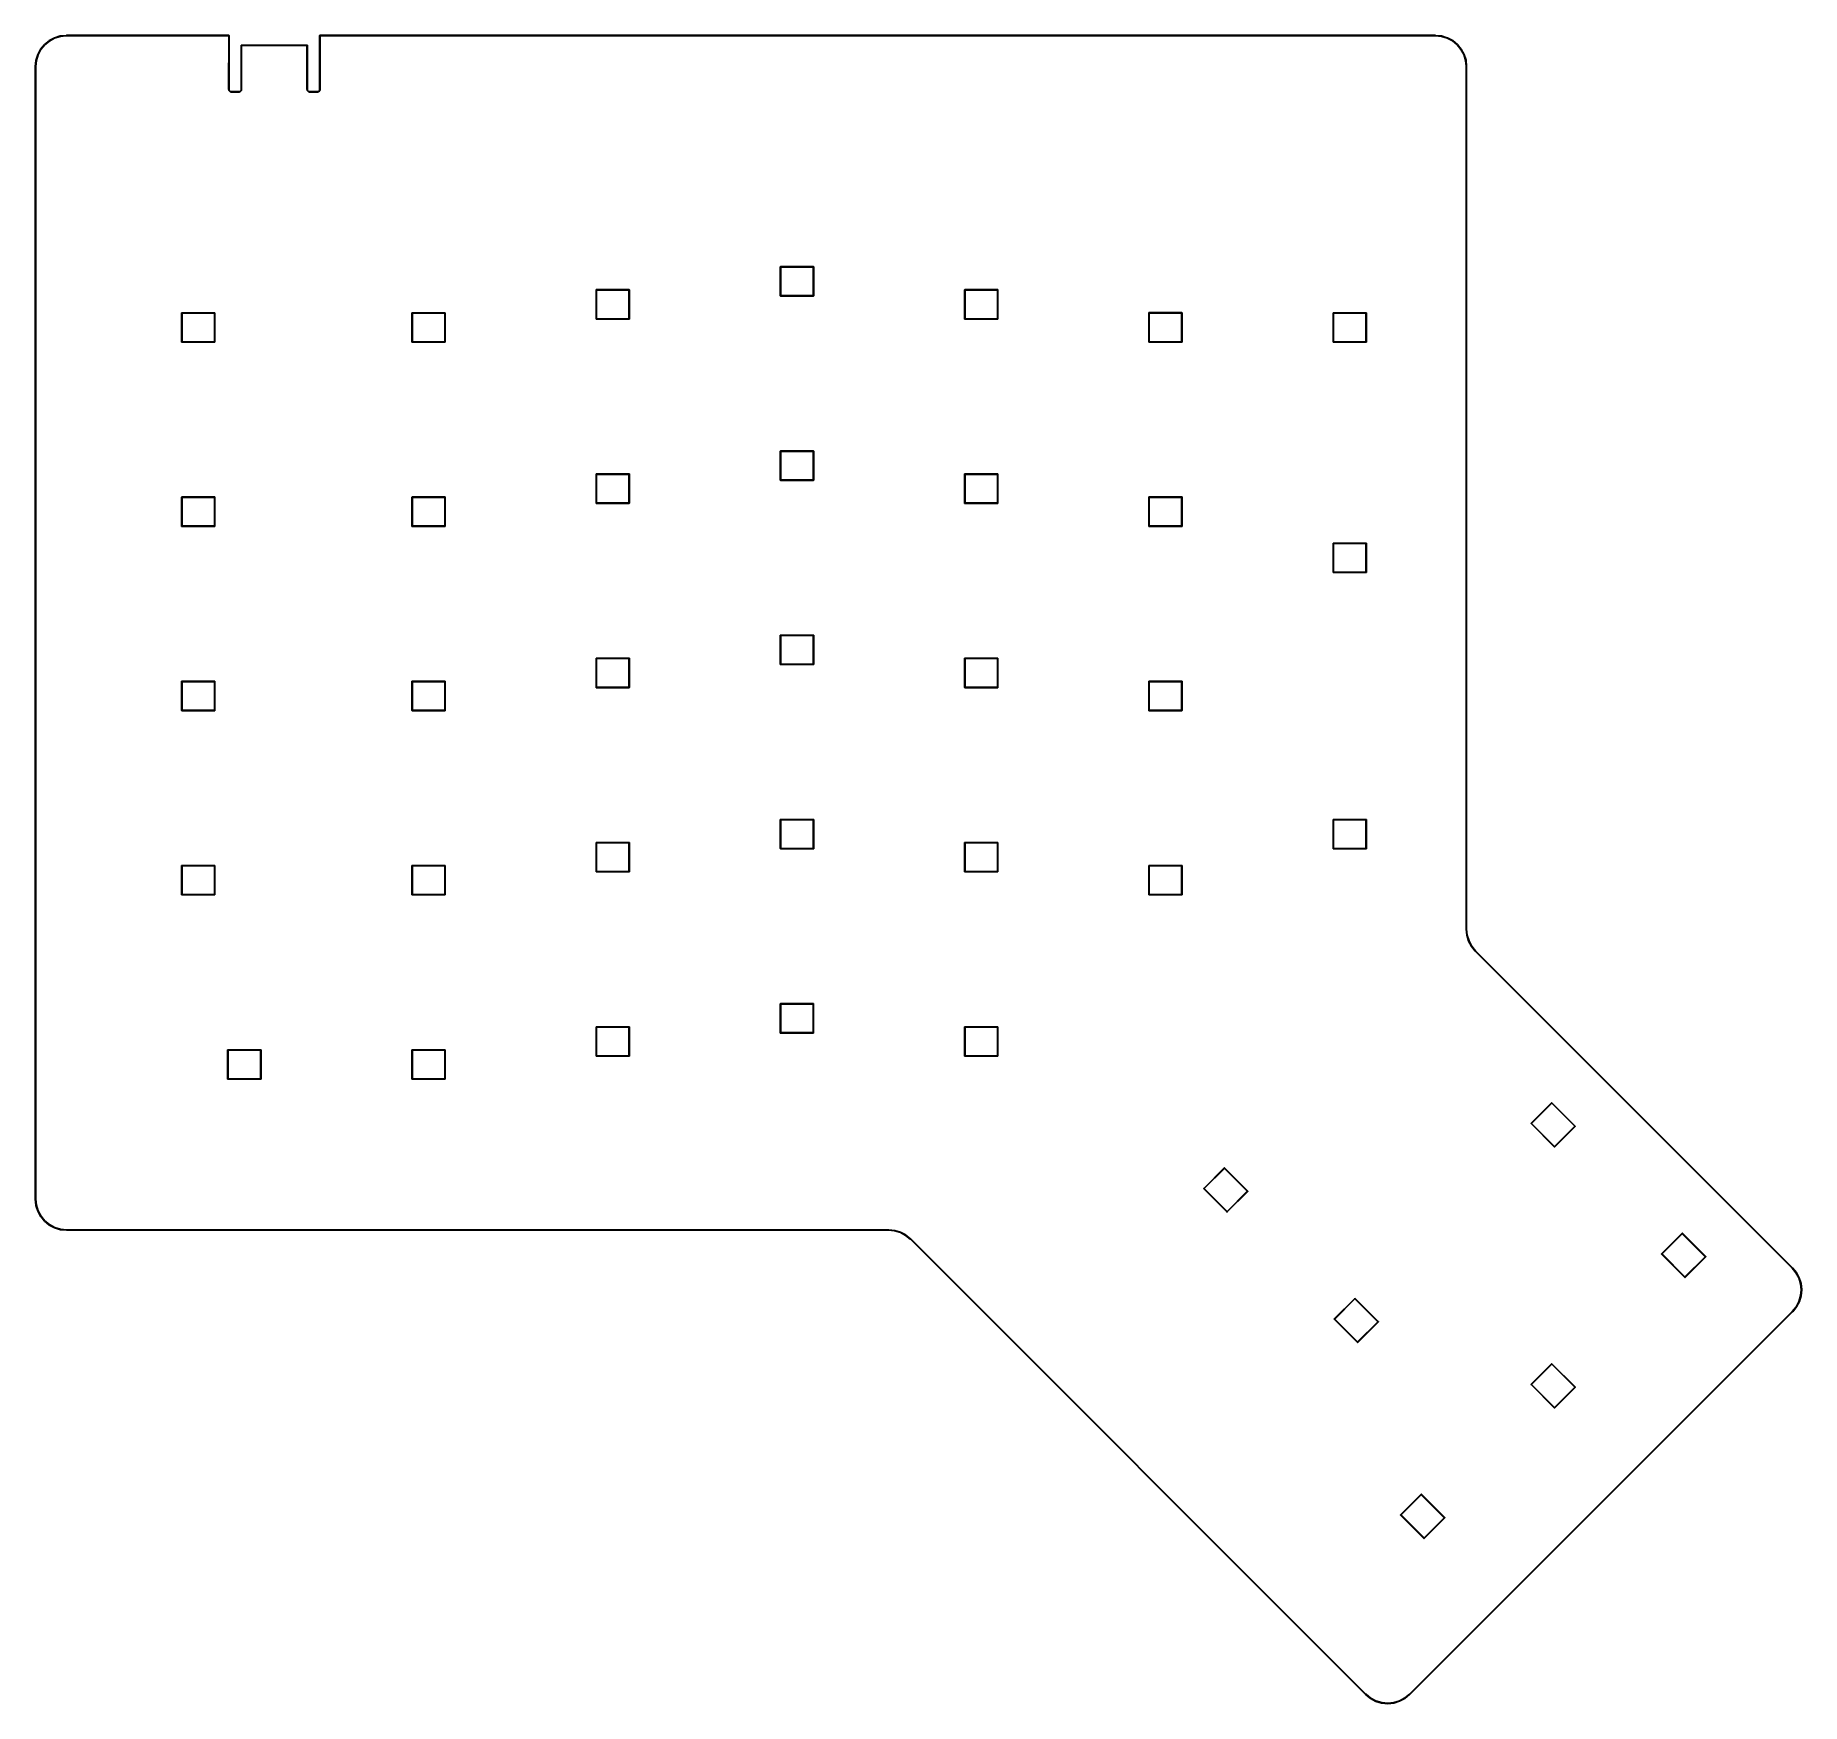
# Model space of a CAD drawing. Extents: x 77 to 259, y -226 to -54.
import ezdxf

# ---------------------------------------------------------------- set-up
doc = ezdxf.new("R2010")
doc.units = 0
doc.layers.add('BLACK', color=7, linetype='CONTINUOUS')

msp = doc.modelspace()

# ---------------------------------------------------------------- linework, layer by layer
at = {"layer": 'BLACK', "linetype": 'CONTINUOUS'}
for p, q in [((77.3503, -55.0837), (77.7451, -54.5997)), ((77.7823, -54.6332), (77.3906, -55.1134)), ((77.7451, -54.5997), (77.7453, -54.5994)), ((77.7451, -54.5997), (77.7451, -54.5997)), ((77.7451, -54.5997), (77.7451, -54.5997)), ((77.7453, -54.5994), (77.7469, -54.5978)), ((77.7469, -54.5978), (77.7486, -54.5962)), ((77.7486, -54.5962), (78.2298, -54.1981)), ((78.2598, -54.2382), (77.7823, -54.6332)), ((78.2298, -54.1981), (78.2301, -54.1979)), ((78.2298, -54.1981), (78.2298, -54.1981)), ((78.2298, -54.1981), (78.2298, -54.1981)), ((78.2301, -54.1979), (78.232, -54.1966)), ((78.232, -54.1966), (78.2339, -54.1954)), ((78.2339, -54.1954), (78.7833, -53.8983)), ((78.8049, -53.9434), (78.2598, -54.2382)), ((78.7833, -53.8983), (78.7836, -53.8981)), ((78.7833, -53.8983), (78.7833, -53.8983)), ((78.7833, -53.8983), (78.7833, -53.8983)), ((78.7836, -53.8981), (78.7857, -53.8973)), ((78.7857, -53.8973), (78.7878, -53.8964)), ((78.7878, -53.8964), (79.3845, -53.7117)), ((79.3969, -53.7602), (78.8049, -53.9434)), ((79.3845, -53.7117), (79.3848, -53.7116)), ((79.3845, -53.7117), (79.3845, -53.7117)), ((79.3848, -53.7116), (79.3871, -53.7112)), ((79.3871, -53.7112), (79.3893, -53.7107)), ((79.3893, -53.7107), (80.0104, -53.6454)), ((80.0144, -53.6953), (79.3969, -53.7602)), ((80.0104, -53.6454), (80.0108, -53.6454)), ((80.0108, -53.6454), (80.0119, -53.6454)), ((80.0119, -53.6454), (80.013, -53.6453)), ((80.013, -53.6453), (80.0341, -53.6452)), ((80.0355, -53.6952), (80.0144, -53.6953)), ((80.0341, -53.6452), (80.0342, -53.6452)), ((80.0342, -53.6452), (96.8262, -53.6452)), ((96.8024, -53.6952), (80.0355, -53.6952)), ((96.7998, -59.2325), (96.8024, -53.6952)), ((96.8262, -53.6452), (96.8274, -53.6451)), ((96.8274, -53.6451), (96.83, -53.6453)), ((96.83, -53.6453), (96.8323, -53.6456)), ((96.8323, -53.6456), (96.8323, -53.6456)), ((96.8323, -53.6456), (96.8323, -53.6456)), ((96.8323, -53.6456), (96.8342, -53.6461)), ((96.8342, -53.6461), (96.837, -53.647)), ((96.837, -53.647), (96.837, -53.647)), ((96.837, -53.647), (96.837, -53.647)), ((96.837, -53.647), (96.837, -53.647)), ((96.837, -53.647), (96.8414, -53.6493)), ((96.8414, -53.6493), (96.8414, -53.6493)), ((96.8414, -53.6493), (96.8414, -53.6493)), ((96.8414, -53.6493), (96.8416, -53.6495)), ((96.8416, -53.6495), (96.8452, -53.6524)), ((96.8452, -53.6524), (96.8452, -53.6524)), ((96.8452, -53.6524), (96.8464, -53.6539)), ((96.8464, -53.6539), (96.8483, -53.6562)), ((96.8483, -53.6562), (96.8483, -53.6563)), ((96.8483, -53.6563), (96.8483, -53.6563)), ((96.8483, -53.6563), (96.8484, -53.6564)), ((96.8484, -53.6564), (96.8506, -53.6606)), ((96.8524, -53.6714), (96.8498, -59.2327)), ((96.8506, -53.6606), (96.8506, -53.6606)), ((96.8506, -53.6606), (96.8506, -53.6606)), ((96.8506, -53.6606), (96.8507, -53.6608)), ((96.8507, -53.6608), (96.852, -53.6653)), ((96.852, -53.6653), (96.852, -53.6653)), ((96.852, -53.6653), (96.852, -53.6653)), ((96.852, -53.6653), (96.8522, -53.6668)), ((96.8522, -53.6668), (96.8525, -53.6702)), ((96.8525, -53.6702), (96.8524, -53.6714)), ((98.0951, -54.6862), (98.0956, -54.6813)), ((98.0952, -54.6874), (98.0951, -54.6862)), ((98.0952, -59.2316), (98.0952, -54.6874)), ((98.0956, -54.6813), (98.097, -54.6766)), ((98.097, -54.6766), (98.0993, -54.6722)), ((98.0993, -54.6722), (98.1024, -54.6684)), ((98.1024, -54.6684), (98.1062, -54.6653)), ((98.1062, -54.6653), (98.1106, -54.663)), ((98.1106, -54.663), (98.1153, -54.6616)), ((98.1153, -54.6616), (98.119, -54.6612)), ((98.119, -54.6612), (98.1202, -54.6611)), ((98.119, -54.6612), (98.119, -54.6612)), ((98.1202, -54.6611), (98.1214, -54.6612)), ((98.1214, -54.6612), (104.926, -54.6612)), ((104.902, -54.7112), (98.1452, -54.7112)), ((98.1452, -54.7112), (98.1452, -59.234)), ((104.902, -59.2325), (104.902, -54.7112)), ((104.926, -54.6612), (104.927, -54.6611)), ((104.927, -54.6611), (104.929, -54.6612)), ((104.929, -54.6612), (104.929, -54.6612)), ((104.929, -54.6612), (104.932, -54.6616)), ((104.932, -54.6616), (104.937, -54.663)), ((104.937, -54.663), (104.941, -54.6653)), ((104.941, -54.6653), (104.945, -54.6684)), ((104.945, -54.6684), (104.948, -54.6722)), ((104.948, -54.6722), (104.951, -54.6766)), ((104.951, -54.6766), (104.952, -54.6813)), ((104.952, -54.6813), (104.953, -54.6862)), ((104.953, -54.6862), (104.952, -54.6874)), ((104.952, -54.6874), (104.952, -59.2327)), ((106.205, -53.6653), (106.206, -53.6623)), ((106.205, -53.6672), (106.205, -53.6653)), ((106.205, -53.6653), (106.205, -53.6653)), ((106.205, -53.6653), (106.205, -53.6653)), ((106.205, -53.6702), (106.205, -53.6672)), ((106.205, -53.6714), (106.205, -53.6702)), ((106.21, -59.2316), (106.205, -53.6714)), ((106.206, -53.6623), (106.207, -53.6606)), ((106.207, -53.6606), (106.208, -53.6578)), ((106.207, -53.6606), (106.207, -53.6606)), ((106.207, -53.6606), (106.207, -53.6606)), ((106.208, -53.6578), (106.209, -53.6563)), ((106.209, -53.6562), (106.211, -53.6538)), ((106.209, -53.6563), (106.209, -53.6562)), ((106.209, -53.6563), (106.209, -53.6563)), ((106.211, -53.6538), (106.212, -53.6525)), ((106.212, -53.6524), (106.215, -53.6505)), ((106.212, -53.6525), (106.212, -53.6524)), ((106.212, -53.6524), (106.212, -53.6524)), ((106.215, -53.6505), (106.216, -53.6493)), ((106.216, -53.6493), (106.219, -53.6478)), ((106.216, -53.6493), (106.216, -53.6493)), ((106.216, -53.6493), (106.216, -53.6493)), ((106.219, -53.6478), (106.22, -53.647)), ((106.22, -53.647), (106.223, -53.6462)), ((106.22, -53.647), (106.22, -53.647)), ((106.22, -53.647), (106.22, -53.647)), ((106.223, -53.6462), (106.225, -53.6456)), ((106.225, -53.6456), (106.228, -53.6452)), ((106.225, -53.6456), (106.225, -53.6456)), ((106.225, -53.6456), (106.225, -53.6456)), ((106.228, -53.6452), (106.23, -53.6451)), ((106.23, -53.6451), (106.231, -53.6452)), ((106.231, -53.6452), (221.591, -53.6452)), ((221.588, -53.6952), (106.255, -53.6952)), ((106.255, -53.6952), (106.261, -59.234)), ((222.206, -53.7558), (221.588, -53.6952)), ((221.591, -53.6452), (221.592, -53.6453)), ((221.592, -53.6453), (221.592, -53.6453)), ((221.592, -53.6453), (222.214, -53.7063)), ((222.8, -53.9349), (222.206, -53.7558)), ((222.214, -53.7063), (222.214, -53.7063)), ((222.214, -53.7063), (222.216, -53.7068)), ((222.216, -53.7068), (222.218, -53.7072)), ((222.218, -53.7072), (222.816, -53.8877)), ((223.347, -54.2258), (222.8, -53.9349)), ((222.816, -53.8877), (222.817, -53.8879)), ((222.817, -53.8879), (222.819, -53.8888)), ((222.819, -53.8888), (222.821, -53.8896)), ((222.821, -53.8896), (223.372, -54.1828)), ((223.827, -54.6175), (223.347, -54.2258)), ((223.372, -54.1828), (223.373, -54.183)), ((223.373, -54.183), (223.375, -54.1843)), ((223.375, -54.1843), (223.376, -54.1855)), ((223.376, -54.1855), (223.861, -54.5803)), ((224.222, -55.095), (223.827, -54.6175)), ((223.861, -54.5803), (223.861, -54.5803)), ((223.861, -54.5803), (223.861, -54.5803)), ((223.861, -54.5803), (223.861, -54.5805)), ((223.861, -54.5805), (223.862, -54.5821)), ((223.862, -54.5821), (223.864, -54.5838)), ((223.864, -54.5838), (224.262, -55.065)), ((76.8101, -56.8682), (76.8711, -56.2465)), ((76.9206, -56.2538), (76.86, -56.8718)), ((76.8711, -56.2462), (76.8716, -56.2439)), ((76.8711, -56.2465), (76.8711, -56.2462)), ((76.8716, -56.2439), (76.872, -56.2417)), ((76.872, -56.2417), (77.0525, -55.6438)), ((77.0997, -55.6606), (76.9206, -56.2538)), ((77.0525, -55.6438), (77.0527, -55.6435)), ((77.0527, -55.6435), (77.0536, -55.6414)), ((77.0536, -55.6414), (77.0544, -55.6393)), ((77.0544, -55.6393), (77.3476, -55.0878)), ((77.3906, -55.1134), (77.0997, -55.6606)), ((77.3476, -55.0878), (77.3478, -55.0875)), ((77.3478, -55.0875), (77.3491, -55.0856)), ((77.3491, -55.0856), (77.3503, -55.0837)), ((224.517, -55.6401), (224.222, -55.095)), ((224.262, -55.065), (224.262, -55.065)), ((224.262, -55.065), (224.262, -55.065)), ((224.262, -55.065), (224.262, -55.0653)), ((224.262, -55.0653), (224.264, -55.0672)), ((224.264, -55.0672), (224.265, -55.0691)), ((224.265, -55.0691), (224.562, -55.6185)), ((224.7, -56.2321), (224.517, -55.6401)), ((224.562, -55.6185), (224.562, -55.6185)), ((224.562, -55.6185), (224.562, -55.6185)), ((224.562, -55.6185), (224.562, -55.6188)), ((224.562, -55.6188), (224.563, -55.6209)), ((224.563, -55.6209), (224.564, -55.623)), ((224.564, -55.623), (224.749, -56.2197)), ((224.765, -56.8496), (224.7, -56.2321)), ((224.749, -56.2197), (224.749, -56.22)), ((224.749, -56.22), (224.749, -56.2223)), ((224.749, -56.2223), (224.749, -56.2245)), ((224.749, -56.2245), (224.815, -56.8456)), ((76.81, -56.8694), (76.8101, -56.8682)), ((76.81, -173.966), (76.81, -56.8694)), ((76.8101, -56.8682), (76.8101, -56.8682)), ((76.86, -56.8718), (76.86, -173.965)), ((224.765, -56.8707), (224.765, -56.8496)), ((224.767, -146.046), (224.765, -56.8707)), ((224.815, -56.8456), (224.815, -56.846)), ((224.815, -56.846), (224.815, -56.8471)), ((224.815, -56.8471), (224.815, -56.8482)), ((224.815, -56.8482), (224.815, -56.8694)), ((224.815, -56.8694), (224.815, -56.8694)), ((224.815, -56.8694), (224.815, -56.8702)), ((224.815, -56.8702), (224.815, -56.8705)), ((224.815, -56.8705), (224.815, -56.8709)), ((224.815, -56.8709), (224.817, -146.046)), ((96.7998, -59.2329), (96.7998, -59.2325)), ((96.7998, -59.234), (96.7998, -59.2329)), ((96.7998, -59.2347), (96.7998, -59.234)), ((96.7998, -59.234), (96.7998, -59.234)), ((96.7999, -59.2357), (96.7998, -59.2347)), ((96.7999, -59.2368), (96.7999, -59.2357)), ((96.7999, -59.2372), (96.7999, -59.2368)), ((96.8051, -59.2865), (96.7999, -59.2372)), ((96.8056, -59.2887), (96.8051, -59.2865)), ((96.806, -59.2909), (96.8056, -59.2887)), ((96.8061, -59.2913), (96.806, -59.2909)), ((96.8208, -59.3386), (96.8061, -59.2913)), ((96.8216, -59.3407), (96.8208, -59.3386)), ((96.8225, -59.3428), (96.8216, -59.3407)), ((96.8227, -59.3431), (96.8225, -59.3428)), ((96.8462, -59.3867), (96.8227, -59.3431)), ((96.8227, -59.3431), (96.8227, -59.3431)), ((96.8227, -59.3431), (96.8227, -59.3431)), ((96.8475, -59.3886), (96.8462, -59.3867)), ((96.8487, -59.3905), (96.8475, -59.3886)), ((96.849, -59.3908), (96.8487, -59.3905)), ((96.8806, -59.429), (96.849, -59.3908)), ((96.8498, -59.2327), (96.8498, -59.2327)), ((96.8498, -59.2327), (96.8498, -59.2332)), ((96.8498, -59.2332), (96.8546, -59.2788)), ((96.8546, -59.2788), (96.8678, -59.3215)), ((96.8678, -59.3215), (96.889, -59.3608)), ((96.8821, -59.4305), (96.8806, -59.429)), ((96.8838, -59.4322), (96.8821, -59.4305)), ((96.884, -59.4324), (96.8838, -59.4322)), ((96.9224, -59.4637), (96.884, -59.4324)), ((96.889, -59.3608), (96.9175, -59.3952)), ((96.9175, -59.3952), (96.9521, -59.4234)), ((96.9243, -59.465), (96.9224, -59.4637)), ((96.9262, -59.4663), (96.9243, -59.465)), ((96.9265, -59.4664), (96.9262, -59.4663)), ((96.9703, -59.4897), (96.9265, -59.4664)), ((96.9521, -59.4234), (96.9916, -59.4444)), ((96.9724, -59.4906), (96.9703, -59.4897)), ((96.9744, -59.4915), (96.9724, -59.4906)), ((96.9748, -59.4916), (96.9744, -59.4915)), ((97.0222, -59.5059), (96.9748, -59.4916)), ((96.9916, -59.4444), (97.0343, -59.4573)), ((97.0244, -59.5063), (97.0222, -59.5059)), ((97.0267, -59.5068), (97.0244, -59.5063)), ((97.027, -59.5068), (97.0267, -59.5068)), ((97.0764, -59.5117), (97.027, -59.5068)), ((97.0343, -59.4573), (97.08, -59.4618)), ((97.0776, -59.5118), (97.0764, -59.5117)), ((97.0764, -59.5117), (97.0764, -59.5117)), ((97.8674, -59.5118), (97.0776, -59.5118)), ((97.08, -59.4618), (97.8661, -59.4618)), ((97.8661, -59.4618), (97.8666, -59.4618)), ((97.8666, -59.4618), (97.9122, -59.457)), ((97.8675, -59.5118), (97.8674, -59.5118)), ((97.8681, -59.5118), (97.8675, -59.5118)), ((97.8691, -59.5117), (97.8681, -59.5118)), ((97.8702, -59.5117), (97.8691, -59.5117)), ((97.8706, -59.5117), (97.8702, -59.5117)), ((97.9199, -59.5065), (97.8706, -59.5117)), ((97.9122, -59.457), (97.9549, -59.4438)), ((97.9221, -59.506), (97.9199, -59.5065)), ((97.9243, -59.5056), (97.9221, -59.506)), ((97.9247, -59.5055), (97.9243, -59.5056)), ((97.972, -59.4908), (97.9247, -59.5055)), ((97.9549, -59.4438), (97.9942, -59.4226)), ((97.9741, -59.49), (97.972, -59.4908)), ((97.9762, -59.4891), (97.9741, -59.49)), ((97.9765, -59.4889), (97.9762, -59.4891)), ((98.0201, -59.4654), (97.9765, -59.4889)), ((97.9765, -59.4889), (97.9765, -59.4889)), ((97.9765, -59.4889), (97.9765, -59.4889)), ((97.9942, -59.4226), (98.0286, -59.3941)), ((98.022, -59.4641), (98.0201, -59.4654)), ((98.0239, -59.4629), (98.022, -59.4641)), ((98.0242, -59.4626), (98.0239, -59.4629)), ((98.0624, -59.431), (98.0242, -59.4626)), ((98.0286, -59.3941), (98.0568, -59.3595)), ((98.0568, -59.3595), (98.0778, -59.32)), ((98.0639, -59.4295), (98.0624, -59.431)), ((98.0656, -59.4278), (98.0639, -59.4295)), ((98.0658, -59.4276), (98.0656, -59.4278)), ((98.0971, -59.3892), (98.0658, -59.4276)), ((98.0778, -59.32), (98.0907, -59.2773)), ((98.0907, -59.2773), (98.0952, -59.2316)), ((98.0984, -59.3873), (98.0971, -59.3892)), ((98.0997, -59.3854), (98.0984, -59.3873)), ((98.0998, -59.3851), (98.0997, -59.3854)), ((98.1231, -59.3413), (98.0998, -59.3851)), ((98.124, -59.3392), (98.1231, -59.3413)), ((98.1249, -59.3372), (98.124, -59.3392)), ((98.125, -59.3368), (98.1249, -59.3372)), ((98.1393, -59.2894), (98.125, -59.3368)), ((98.1397, -59.2872), (98.1393, -59.2894)), ((98.1402, -59.2849), (98.1397, -59.2872)), ((98.1451, -59.2352), (98.1402, -59.2846)), ((98.1402, -59.2846), (98.1402, -59.2849)), ((98.1452, -59.234), (98.1451, -59.2352)), ((98.1451, -59.2352), (98.1451, -59.2352)), ((104.902, -59.2329), (104.902, -59.2325)), ((104.902, -59.2332), (104.902, -59.2329)), ((104.902, -59.234), (104.902, -59.2332)), ((104.902, -59.2347), (104.902, -59.234)), ((104.902, -59.234), (104.902, -59.234)), ((104.903, -59.2357), (104.902, -59.2347)), ((104.903, -59.2368), (104.903, -59.2357)), ((104.903, -59.2372), (104.903, -59.2368)), ((104.908, -59.2865), (104.903, -59.2372)), ((104.908, -59.2887), (104.908, -59.2865)), ((104.909, -59.2909), (104.908, -59.2887)), ((104.909, -59.2913), (104.909, -59.2909)), ((104.923, -59.3386), (104.909, -59.2913)), ((104.924, -59.3407), (104.923, -59.3386)), ((104.925, -59.3428), (104.924, -59.3407)), ((104.925, -59.3431), (104.925, -59.3428)), ((104.949, -59.3867), (104.925, -59.3431)), ((104.925, -59.3431), (104.925, -59.3431)), ((104.925, -59.3431), (104.925, -59.3431)), ((104.95, -59.3886), (104.949, -59.3867)), ((104.951, -59.3905), (104.95, -59.3886)), ((104.952, -59.3908), (104.951, -59.3905)), ((104.952, -59.2327), (104.952, -59.2332)), ((104.952, -59.2332), (104.957, -59.2788)), ((104.983, -59.429), (104.952, -59.3908)), ((104.957, -59.2788), (104.97, -59.3215)), ((104.97, -59.3215), (104.992, -59.3608)), ((104.985, -59.4305), (104.983, -59.429)), ((104.986, -59.4322), (104.985, -59.4305)), ((104.987, -59.4324), (104.986, -59.4322)), ((105.025, -59.4637), (104.987, -59.4324)), ((104.992, -59.3608), (105.02, -59.3952)), ((105.02, -59.3952), (105.055, -59.4234)), ((105.027, -59.465), (105.025, -59.4637)), ((105.029, -59.4663), (105.027, -59.465)), ((105.029, -59.4664), (105.029, -59.4663)), ((105.073, -59.4897), (105.029, -59.4664)), ((105.055, -59.4234), (105.094, -59.4444)), ((105.075, -59.4906), (105.073, -59.4897)), ((105.077, -59.4915), (105.075, -59.4906)), ((105.077, -59.4916), (105.077, -59.4915)), ((105.125, -59.5059), (105.077, -59.4916)), ((105.094, -59.4444), (105.137, -59.4573)), ((105.127, -59.5063), (105.125, -59.5059)), ((105.129, -59.5068), (105.127, -59.5063)), ((105.13, -59.5068), (105.129, -59.5068)), ((105.179, -59.5117), (105.13, -59.5068)), ((105.137, -59.4573), (105.183, -59.4618)), ((105.179, -59.5117), (105.179, -59.5117)), ((105.18, -59.5118), (105.179, -59.5117)), ((105.983, -59.5118), (105.18, -59.5118)), ((105.183, -59.4618), (105.981, -59.4618)), ((105.981, -59.4618), (105.982, -59.4618)), ((105.982, -59.4618), (106.028, -59.457)), ((105.984, -59.5117), (105.983, -59.5118)), ((105.983, -59.5118), (105.983, -59.5118)), ((105.983, -59.5118), (105.983, -59.5118)), ((105.986, -59.5117), (105.984, -59.5117)), ((106.035, -59.5065), (105.986, -59.5117)), ((105.986, -59.5117), (105.986, -59.5117)), ((106.028, -59.457), (106.07, -59.4438)), ((106.037, -59.506), (106.035, -59.5065)), ((106.04, -59.5056), (106.037, -59.506)), ((106.087, -59.4908), (106.04, -59.5055)), ((106.04, -59.5055), (106.04, -59.5056)), ((106.07, -59.4438), (106.109, -59.4226)), ((106.089, -59.49), (106.087, -59.4908)), ((106.092, -59.4891), (106.089, -59.49)), ((106.135, -59.4654), (106.092, -59.4889)), ((106.092, -59.4889), (106.092, -59.4889)), ((106.092, -59.4889), (106.092, -59.4889)), ((106.092, -59.4889), (106.092, -59.4891)), ((106.109, -59.4226), (106.144, -59.3941)), ((106.137, -59.4641), (106.135, -59.4654)), ((106.139, -59.4629), (106.137, -59.4641)), ((106.178, -59.431), (106.139, -59.4626)), ((106.139, -59.4626), (106.139, -59.4629)), ((106.144, -59.3941), (106.172, -59.3595)), ((106.172, -59.3595), (106.193, -59.32)), ((106.179, -59.4295), (106.178, -59.431)), ((106.181, -59.4278), (106.179, -59.4295)), ((106.212, -59.3892), (106.181, -59.4276)), ((106.181, -59.4276), (106.181, -59.4278)), ((106.193, -59.32), (106.206, -59.2773)), ((106.206, -59.2773), (106.21, -59.2316)), ((106.214, -59.3873), (106.212, -59.3892)), ((106.215, -59.3854), (106.214, -59.3873)), ((106.238, -59.3413), (106.215, -59.3851)), ((106.215, -59.3851), (106.215, -59.3854)), ((106.239, -59.3392), (106.238, -59.3413)), ((106.24, -59.3372), (106.239, -59.3392)), ((106.255, -59.2894), (106.24, -59.3368)), ((106.24, -59.3368), (106.24, -59.3372)), ((106.256, -59.2849), (106.255, -59.2872)), ((106.255, -59.2872), (106.255, -59.2894)), ((106.26, -59.2352), (106.256, -59.2846)), ((106.256, -59.2846), (106.256, -59.2849)), ((106.261, -59.234), (106.26, -59.2352)), ((106.26, -59.2352), (106.26, -59.2352)), ((153.846, -77.5801), (153.847, -77.5752)), ((153.846, -77.5813), (153.846, -77.5801)), ((153.846, -80.5789), (153.846, -77.5813)), ((153.847, -77.5752), (153.848, -77.5705)), ((153.848, -77.5705), (153.85, -77.5662)), ((153.85, -77.5662), (153.853, -77.5624)), ((153.853, -77.5624), (153.857, -77.5592)), ((153.857, -77.5592), (153.862, -77.5569)), ((153.862, -77.5569), (153.866, -77.5555)), ((153.866, -77.5555), (153.87, -77.5551)), ((153.87, -77.5551), (153.871, -77.555)), ((153.87, -77.5551), (153.87, -77.5551)), ((153.871, -77.555), (153.872, -77.5551)), ((153.872, -77.5551), (157.27, -77.5551)), ((153.896, -77.6051), (153.896, -80.5551)), ((157.246, -77.6051), (153.896, -77.6051)), ((157.246, -80.5551), (157.246, -77.6051)), ((157.27, -77.5551), (157.271, -77.555)), ((157.271, -77.555), (157.272, -77.5551)), ((157.272, -77.5551), (157.272, -77.5551)), ((157.272, -77.5551), (157.276, -77.5555)), ((157.276, -77.5555), (157.281, -77.5569)), ((157.281, -77.5569), (157.285, -77.5592)), ((157.285, -77.5592), (157.289, -77.5624)), ((157.289, -77.5624), (157.292, -77.5662)), ((157.292, -77.5662), (157.294, -77.5705)), ((157.294, -77.5705), (157.296, -77.5752)), ((157.296, -77.5752), (157.296, -77.5801)), ((157.296, -77.5801), (157.296, -77.5813)), ((157.296, -77.5813), (157.296, -80.5789)), ((134.796, -79.9651), (134.797, -79.9602)), ((134.796, -79.9663), (134.796, -79.9651)), ((134.796, -82.9638), (134.796, -79.9663)), ((134.797, -79.9602), (134.798, -79.9554)), ((134.798, -79.9554), (134.8, -79.9511)), ((134.8, -79.9511), (134.803, -79.9473)), ((134.803, -79.9473), (134.807, -79.9442)), ((134.807, -79.9442), (134.812, -79.9419)), ((134.812, -79.9419), (134.816, -79.9404)), ((134.816, -79.9404), (134.82, -79.9401)), ((134.82, -79.9401), (134.821, -79.9399)), ((134.82, -79.9401), (134.82, -79.9401)), ((134.821, -79.9399), (134.822, -79.9401)), ((134.822, -79.9401), (138.22, -79.9401)), ((134.846, -79.9901), (134.846, -82.9401)), ((138.196, -79.9901), (134.846, -79.9901)), ((138.196, -82.9401), (138.196, -79.9901)), ((138.22, -79.9401), (138.221, -79.9399)), ((138.221, -79.9399), (138.222, -79.9401)), ((138.222, -79.9401), (138.222, -79.9401)), ((138.222, -79.9401), (138.226, -79.9404)), ((138.226, -79.9404), (138.231, -79.9419)), ((138.231, -79.9419), (138.235, -79.9442)), ((138.235, -79.9442), (138.239, -79.9473)), ((138.239, -79.9473), (138.242, -79.9511)), ((138.242, -79.9511), (138.244, -79.9554)), ((138.244, -79.9554), (138.246, -79.9602)), ((138.246, -79.9602), (138.246, -79.9651)), ((138.246, -79.9651), (138.246, -79.9663)), ((138.246, -79.9663), (138.246, -82.9638)), ((172.896, -79.9651), (172.897, -79.9602)), ((172.896, -79.9663), (172.896, -79.9651)), ((172.896, -82.9638), (172.896, -79.9663)), ((172.897, -79.9602), (172.898, -79.9554)), ((172.898, -79.9554), (172.9, -79.9511)), ((172.9, -79.9511), (172.903, -79.9473)), ((172.903, -79.9473), (172.907, -79.9442)), ((172.907, -79.9442), (172.912, -79.9419)), ((172.912, -79.9419), (172.916, -79.9404)), ((172.916, -79.9404), (172.92, -79.9401)), ((172.92, -79.9401), (172.921, -79.9399)), ((172.92, -79.9401), (172.92, -79.9401)), ((172.921, -79.9399), (172.922, -79.9401)), ((172.922, -79.9401), (176.32, -79.9401)), ((172.946, -79.9901), (172.946, -82.9401)), ((176.296, -79.9901), (172.946, -79.9901)), ((176.296, -82.9401), (176.296, -79.9901)), ((176.32, -79.9401), (176.321, -79.9399)), ((176.321, -79.9399), (176.322, -79.9401)), ((176.322, -79.9401), (176.322, -79.9401)), ((176.322, -79.9401), (176.326, -79.9404)), ((176.326, -79.9404), (176.331, -79.9419)), ((176.331, -79.9419), (176.335, -79.9442)), ((176.335, -79.9442), (176.339, -79.9473)), ((176.339, -79.9473), (176.342, -79.9511)), ((176.342, -79.9511), (176.344, -79.9554)), ((176.344, -79.9554), (176.346, -79.9602)), ((176.346, -79.9602), (176.346, -79.9651)), ((176.346, -79.9651), (176.346, -79.9663)), ((176.346, -79.9663), (176.346, -82.9638)), ((153.846, -80.5801), (153.846, -80.5789)), ((153.847, -80.585), (153.846, -80.5801)), ((153.848, -80.5897), (153.847, -80.585)), ((153.85, -80.5941), (153.848, -80.5897)), ((153.853, -80.5979), (153.85, -80.5941)), ((153.857, -80.601), (153.853, -80.5979)), ((153.862, -80.6033), (153.857, -80.601)), ((153.866, -80.6048), (153.862, -80.6033)), ((153.871, -80.6052), (153.866, -80.6048)), ((153.872, -80.6051), (153.871, -80.6052)), ((157.27, -80.6051), (153.872, -80.6051)), ((153.896, -80.5551), (157.246, -80.5551)), ((157.271, -80.6052), (157.27, -80.6051)), ((157.276, -80.6048), (157.271, -80.6052)), ((157.281, -80.6033), (157.276, -80.6048)), ((157.285, -80.601), (157.281, -80.6033)), ((157.289, -80.5979), (157.285, -80.601)), ((157.292, -80.5941), (157.289, -80.5979)), ((157.294, -80.5897), (157.292, -80.5941)), ((157.296, -80.585), (157.294, -80.5897)), ((157.296, -80.5789), (157.296, -80.5801)), ((157.296, -80.5801), (157.296, -80.5813)), ((157.296, -80.5813), (157.296, -80.5813)), ((157.296, -80.5813), (157.296, -80.585)), ((91.9336, -82.3463), (91.9341, -82.3414)), ((91.9338, -82.3475), (91.9336, -82.3463)), ((91.9338, -85.3451), (91.9338, -82.3475)), ((91.9341, -82.3414), (91.9356, -82.3367)), ((91.9356, -82.3367), (91.9379, -82.3324)), ((91.9379, -82.3324), (91.941, -82.3285)), ((91.941, -82.3285), (91.9448, -82.3254)), ((91.9448, -82.3254), (91.9491, -82.3231)), ((91.9491, -82.3231), (91.9539, -82.3217)), ((91.9539, -82.3217), (91.9575, -82.3213)), ((91.9575, -82.3213), (91.9588, -82.3212)), ((91.9575, -82.3213), (91.9575, -82.3213)), ((91.9588, -82.3212), (91.96, -82.3213)), ((91.96, -82.3213), (95.3575, -82.3213)), ((91.9838, -82.3713), (91.9838, -85.3213)), ((95.3338, -82.3713), (91.9838, -82.3713)), ((95.3338, -85.3213), (95.3338, -82.3713)), ((95.3575, -82.3213), (95.3588, -82.3212)), ((95.3588, -82.3212), (95.36, -82.3213)), ((95.36, -82.3213), (95.36, -82.3213)), ((95.36, -82.3213), (95.3637, -82.3217)), ((95.3637, -82.3217), (95.3684, -82.3231)), ((95.3684, -82.3231), (95.3727, -82.3254)), ((95.3727, -82.3254), (95.3765, -82.3285)), ((95.3765, -82.3285), (95.3796, -82.3324)), ((95.3796, -82.3324), (95.382, -82.3367)), ((95.382, -82.3367), (95.3834, -82.3414)), ((95.3834, -82.3414), (95.3839, -82.3463)), ((95.3839, -82.3463), (95.3838, -82.3475)), ((95.3838, -82.3475), (95.3838, -85.3451)), ((115.746, -82.3463), (115.747, -82.3414)), ((115.746, -82.3475), (115.746, -82.3463)), ((115.746, -85.3451), (115.746, -82.3475)), ((115.747, -82.3414), (115.748, -82.3367)), ((115.748, -82.3367), (115.75, -82.3324)), ((115.75, -82.3324), (115.753, -82.3285)), ((115.753, -82.3285), (115.757, -82.3254)), ((115.757, -82.3254), (115.762, -82.3231)), ((115.762, -82.3231), (115.766, -82.3217)), ((115.766, -82.3217), (115.77, -82.3213)), ((115.77, -82.3213), (115.771, -82.3212)), ((115.77, -82.3213), (115.77, -82.3213)), ((115.771, -82.3212), (115.772, -82.3213)), ((115.772, -82.3213), (119.17, -82.3213)), ((115.796, -82.3713), (115.796, -85.3213)), ((119.146, -82.3713), (115.796, -82.3713)), ((119.146, -85.3213), (119.146, -82.3713)), ((119.17, -82.3213), (119.171, -82.3212)), ((119.171, -82.3212), (119.172, -82.3213)), ((119.172, -82.3213), (119.172, -82.3213)), ((119.172, -82.3213), (119.176, -82.3217)), ((119.176, -82.3217), (119.181, -82.3231)), ((119.181, -82.3231), (119.185, -82.3254)), ((119.185, -82.3254), (119.189, -82.3285)), ((119.189, -82.3285), (119.192, -82.3324)), ((119.192, -82.3324), (119.194, -82.3367)), ((119.194, -82.3367), (119.196, -82.3414)), ((119.196, -82.3414), (119.196, -82.3463)), ((119.196, -82.3463), (119.196, -82.3475)), ((119.196, -82.3475), (119.196, -85.3451)), ((134.796, -82.9651), (134.796, -82.9638)), ((134.797, -82.97), (134.796, -82.9651)), ((134.798, -82.9747), (134.797, -82.97)), ((134.8, -82.979), (134.798, -82.9747)), ((134.803, -82.9828), (134.8, -82.979)), ((134.807, -82.9859), (134.803, -82.9828)), ((134.812, -82.9883), (134.807, -82.9859)), ((134.816, -82.9897), (134.812, -82.9883)), ((134.821, -82.9902), (134.816, -82.9897)), ((134.822, -82.9901), (134.821, -82.9902)), ((138.22, -82.9901), (134.822, -82.9901)), ((134.846, -82.9401), (138.196, -82.9401)), ((138.221, -82.9902), (138.22, -82.9901)), ((138.226, -82.9897), (138.221, -82.9902)), ((138.231, -82.9883), (138.226, -82.9897)), ((138.235, -82.9859), (138.231, -82.9883)), ((138.239, -82.9828), (138.235, -82.9859)), ((138.242, -82.979), (138.239, -82.9828)), ((138.244, -82.9747), (138.242, -82.979)), ((138.246, -82.97), (138.244, -82.9747)), ((138.246, -82.9638), (138.246, -82.9651)), ((138.246, -82.9651), (138.246, -82.9663)), ((138.246, -82.9663), (138.246, -82.9663)), ((138.246, -82.9663), (138.246, -82.97)), ((172.896, -82.9651), (172.896, -82.9638)), ((172.897, -82.97), (172.896, -82.9651)), ((172.898, -82.9747), (172.897, -82.97)), ((172.9, -82.979), (172.898, -82.9747)), ((172.903, -82.9828), (172.9, -82.979)), ((172.907, -82.9859), (172.903, -82.9828)), ((172.912, -82.9883), (172.907, -82.9859)), ((172.916, -82.9897), (172.912, -82.9883)), ((172.921, -82.9902), (172.916, -82.9897)), ((172.922, -82.9901), (172.921, -82.9902)), ((176.32, -82.9901), (172.922, -82.9901)), ((172.946, -82.9401), (176.296, -82.9401)), ((176.321, -82.9902), (176.32, -82.9901)), ((176.326, -82.9897), (176.321, -82.9902)), ((176.331, -82.9883), (176.326, -82.9897)), ((176.335, -82.9859), (176.331, -82.9883)), ((176.339, -82.9828), (176.335, -82.9859)), ((176.342, -82.979), (176.339, -82.9828)), ((176.344, -82.9747), (176.342, -82.979)), ((176.346, -82.97), (176.344, -82.9747)), ((176.346, -82.9638), (176.346, -82.9651)), ((176.346, -82.9651), (176.346, -82.9663)), ((176.346, -82.9663), (176.346, -82.9663)), ((176.346, -82.9663), (176.346, -82.97)), ((191.942, -82.3426), (191.943, -82.3377)), ((191.943, -82.3438), (191.942, -82.3426)), ((191.943, -82.3377), (191.944, -82.333)), ((191.943, -85.3414), (191.943, -82.3438)), ((191.944, -82.333), (191.947, -82.3287)), ((191.947, -82.3287), (191.95, -82.3249)), ((191.95, -82.3249), (191.954, -82.3217)), ((191.954, -82.3217), (191.958, -82.3194)), ((191.958, -82.3194), (191.963, -82.318)), ((191.963, -82.318), (191.966, -82.3176)), ((191.966, -82.3176), (191.968, -82.3175)), ((191.966, -82.3176), (191.966, -82.3176)), ((191.968, -82.3175), (191.969, -82.3176)), ((191.969, -82.3176), (195.366, -82.3176)), ((191.993, -82.3676), (191.993, -85.3176)), ((195.343, -82.3676), (191.993, -82.3676)), ((195.343, -85.3176), (195.343, -82.3676)), ((195.366, -82.3176), (195.368, -82.3175)), ((195.368, -82.3175), (195.369, -82.3176)), ((195.369, -82.3176), (195.369, -82.3176)), ((195.369, -82.3176), (195.372, -82.318)), ((195.372, -82.318), (195.377, -82.3194)), ((195.377, -82.3194), (195.381, -82.3217)), ((195.381, -82.3217), (195.385, -82.3249)), ((195.385, -82.3249), (195.388, -82.3287)), ((195.388, -82.3287), (195.391, -82.333)), ((195.391, -82.333), (195.392, -82.3377)), ((195.392, -82.3377), (195.393, -82.3426)), ((195.393, -82.3426), (195.393, -82.3438)), ((195.393, -82.3438), (195.393, -85.3414)), ((210.996, -82.3463), (210.997, -82.3414)), ((210.996, -82.3475), (210.996, -82.3463)), ((210.996, -85.3451), (210.996, -82.3475)), ((210.997, -82.3414), (210.998, -82.3367)), ((210.998, -82.3367), (211, -82.3324)), ((211, -82.3324), (211.003, -82.3285)), ((211.003, -82.3285), (211.007, -82.3254)), ((211.007, -82.3254), (211.012, -82.3231)), ((211.012, -82.3231), (211.016, -82.3217)), ((211.016, -82.3217), (211.02, -82.3213)), ((211.02, -82.3213), (211.021, -82.3212)), ((211.02, -82.3213), (211.02, -82.3213)), ((211.021, -82.3212), (211.022, -82.3213)), ((211.022, -82.3213), (214.42, -82.3213)), ((211.046, -82.3713), (211.046, -85.3213)), ((214.396, -82.3713), (211.046, -82.3713)), ((214.396, -85.3213), (214.396, -82.3713)), ((214.42, -82.3213), (214.421, -82.3212)), ((214.421, -82.3212), (214.422, -82.3213)), ((214.422, -82.3213), (214.422, -82.3213)), ((214.422, -82.3213), (214.426, -82.3217)), ((214.426, -82.3217), (214.431, -82.3231)), ((214.431, -82.3231), (214.435, -82.3254)), ((214.435, -82.3254), (214.439, -82.3285)), ((214.439, -82.3285), (214.442, -82.3324)), ((214.442, -82.3324), (214.444, -82.3367)), ((214.444, -82.3367), (214.446, -82.3414)), ((214.446, -82.3414), (214.446, -82.3463)), ((214.446, -82.3463), (214.446, -82.3475)), ((214.446, -82.3475), (214.446, -85.3451)), ((91.9336, -85.3463), (91.9338, -85.3451)), ((91.9341, -85.3512), (91.9336, -85.3463)), ((91.9356, -85.3559), (91.9341, -85.3512)), ((91.9379, -85.3603), (91.9356, -85.3559)), ((91.9405, -85.3635), (91.9379, -85.3603)), ((91.941, -85.3641), (91.9405, -85.3635)), ((91.9448, -85.3672), (91.941, -85.3641)), ((91.9491, -85.3695), (91.9448, -85.3672)), ((91.9539, -85.3709), (91.9491, -85.3695)), ((91.9588, -85.3714), (91.9539, -85.3709)), ((91.96, -85.3713), (91.9588, -85.3714)), ((95.3575, -85.3713), (91.96, -85.3713)), ((91.9838, -85.3213), (95.3338, -85.3213)), ((95.3588, -85.3714), (95.3575, -85.3713)), ((95.3637, -85.3709), (95.3588, -85.3714)), ((95.3684, -85.3695), (95.3637, -85.3709)), ((95.3727, -85.3672), (95.3684, -85.3695)), ((95.3765, -85.3641), (95.3727, -85.3672)), ((95.3796, -85.3603), (95.3765, -85.3641)), ((95.382, -85.3559), (95.3796, -85.3603)), ((95.3834, -85.3512), (95.382, -85.3559)), ((95.3838, -85.3475), (95.3834, -85.3512)), ((95.3838, -85.3451), (95.3839, -85.3463)), ((95.3839, -85.3463), (95.3838, -85.3475)), ((95.3838, -85.3475), (95.3838, -85.3475)), ((115.746, -85.3463), (115.746, -85.3451)), ((115.747, -85.3512), (115.746, -85.3463)), ((115.748, -85.3559), (115.747, -85.3512)), ((115.75, -85.3603), (115.748, -85.3559)), ((115.753, -85.3635), (115.75, -85.3603)), ((115.753, -85.3641), (115.753, -85.3635)), ((115.757, -85.3672), (115.753, -85.3641)), ((115.762, -85.3695), (115.757, -85.3672)), ((115.766, -85.3709), (115.762, -85.3695)), ((115.771, -85.3714), (115.766, -85.3709)), ((115.772, -85.3713), (115.771, -85.3714)), ((119.17, -85.3713), (115.772, -85.3713)), ((115.796, -85.3213), (119.146, -85.3213)), ((119.171, -85.3714), (119.17, -85.3713)), ((119.176, -85.3709), (119.171, -85.3714)), ((119.181, -85.3695), (119.176, -85.3709)), ((119.185, -85.3672), (119.181, -85.3695)), ((119.189, -85.3641), (119.185, -85.3672)), ((119.192, -85.3603), (119.189, -85.3641)), ((119.194, -85.3559), (119.192, -85.3603)), ((119.196, -85.3512), (119.194, -85.3559)), ((119.196, -85.3451), (119.196, -85.3463)), ((119.196, -85.3463), (119.196, -85.3475)), ((119.196, -85.3475), (119.196, -85.3475)), ((119.196, -85.3475), (119.196, -85.3512)), ((191.942, -85.3426), (191.943, -85.3414)), ((191.943, -85.3475), (191.942, -85.3426)), ((191.944, -85.3522), (191.943, -85.3475)), ((191.947, -85.3566), (191.944, -85.3522)), ((191.95, -85.3603), (191.947, -85.3566)), ((191.95, -85.3604), (191.95, -85.3603)), ((191.954, -85.3635), (191.95, -85.3604)), ((191.958, -85.3658), (191.954, -85.3635)), ((191.963, -85.3673), (191.958, -85.3658)), ((191.968, -85.3677), (191.963, -85.3673)), ((191.969, -85.3676), (191.968, -85.3677)), ((195.366, -85.3676), (191.969, -85.3676)), ((191.993, -85.3176), (195.343, -85.3176)), ((195.368, -85.3677), (195.366, -85.3676)), ((195.372, -85.3673), (195.368, -85.3677)), ((195.377, -85.3658), (195.372, -85.3673)), ((195.381, -85.3635), (195.377, -85.3658)), ((195.385, -85.3604), (195.381, -85.3635)), ((195.388, -85.3566), (195.385, -85.3604)), ((195.391, -85.3522), (195.388, -85.3566)), ((195.392, -85.3475), (195.391, -85.3522)), ((195.393, -85.3438), (195.392, -85.3475)), ((195.393, -85.3414), (195.393, -85.3426)), ((195.393, -85.3426), (195.393, -85.3438)), ((195.393, -85.3438), (195.393, -85.3438)), ((210.996, -85.3463), (210.996, -85.3451)), ((210.997, -85.3512), (210.996, -85.3463)), ((210.998, -85.3559), (210.997, -85.3512)), ((211, -85.3603), (210.998, -85.3559)), ((211.003, -85.3635), (211, -85.3603)), ((211.003, -85.3641), (211.003, -85.3635)), ((211.007, -85.3672), (211.003, -85.3641)), ((211.012, -85.3695), (211.007, -85.3672)), ((211.016, -85.3709), (211.012, -85.3695)), ((211.021, -85.3714), (211.016, -85.3709)), ((211.022, -85.3713), (211.021, -85.3714)), ((214.42, -85.3713), (211.022, -85.3713)), ((211.046, -85.3213), (214.396, -85.3213)), ((214.421, -85.3714), (214.42, -85.3713)), ((214.426, -85.3709), (214.421, -85.3714)), ((214.431, -85.3695), (214.426, -85.3709)), ((214.435, -85.3672), (214.431, -85.3695)), ((214.439, -85.3641), (214.435, -85.3672)), ((214.442, -85.3603), (214.439, -85.3641)), ((214.444, -85.3559), (214.442, -85.3603)), ((214.446, -85.3512), (214.444, -85.3559)), ((214.446, -85.3451), (214.446, -85.3463)), ((214.446, -85.3463), (214.446, -85.3475)), ((214.446, -85.3475), (214.446, -85.3475)), ((214.446, -85.3475), (214.446, -85.3512)), ((153.847, -96.635), (153.848, -96.6301)), ((153.847, -96.6362), (153.847, -96.635)), ((153.847, -99.6337), (153.847, -96.6362)), ((153.848, -96.6301), (153.849, -96.6253)), ((153.849, -96.6253), (153.852, -96.621)), ((153.852, -96.621), (153.855, -96.6172)), ((153.855, -96.6172), (153.859, -96.6141)), ((153.859, -96.6141), (153.863, -96.6118)), ((153.863, -96.6118), (153.868, -96.6103)), ((153.868, -96.6103), (153.871, -96.61)), ((153.871, -96.61), (153.872, -96.6098)), ((153.871, -96.61), (153.871, -96.61)), ((153.872, -96.6098), (153.874, -96.61)), ((153.874, -96.61), (157.271, -96.61)), ((153.897, -96.66), (153.897, -99.61)), ((157.247, -96.66), (153.897, -96.66)), ((157.247, -99.61), (157.247, -96.66)), ((157.271, -96.61), (157.272, -96.6098)), ((157.272, -96.6098), (157.274, -96.61)), ((157.274, -96.61), (157.274, -96.61)), ((157.274, -96.61), (157.277, -96.6103)), ((157.277, -96.6103), (157.282, -96.6118)), ((157.282, -96.6118), (157.286, -96.6141)), ((157.286, -96.6141), (157.29, -96.6172)), ((157.29, -96.6172), (157.293, -96.621)), ((157.293, -96.621), (157.296, -96.6253)), ((157.296, -96.6253), (157.297, -96.6301)), ((157.297, -96.6301), (157.298, -96.635)), ((157.298, -96.635), (157.297, -96.6362)), ((157.297, -96.6362), (157.297, -99.6337)), ((134.794, -99.0076), (134.796, -99.0029)), ((134.794, -99.0125), (134.794, -99.0076)), ((134.794, -99.0137), (134.794, -99.0125)), ((134.794, -102.011), (134.794, -99.0137)), ((134.796, -99.0029), (134.798, -98.9986)), ((134.798, -98.9986), (134.801, -98.9948)), ((134.801, -98.9948), (134.805, -98.9916)), ((134.805, -98.9916), (134.809, -98.9893)), ((134.809, -98.9893), (134.814, -98.9879)), ((134.814, -98.9879), (134.818, -98.9875)), ((134.818, -98.9875), (134.819, -98.9874)), ((134.818, -98.9875), (134.818, -98.9875)), ((134.819, -98.9874), (134.82, -98.9875)), ((134.82, -98.9875), (138.218, -98.9875)), ((134.844, -99.0375), (134.844, -101.988)), ((138.194, -99.0375), (134.844, -99.0375)), ((138.194, -101.988), (138.194, -99.0375)), ((138.218, -98.9875), (138.219, -98.9874)), ((138.219, -98.9874), (138.22, -98.9875)), ((138.22, -98.9875), (138.22, -98.9875)), ((138.22, -98.9875), (138.224, -98.9879)), ((138.224, -98.9879), (138.228, -98.9893)), ((138.228, -98.9893), (138.233, -98.9916)), ((138.233, -98.9916), (138.236, -98.9948)), ((138.236, -98.9948), (138.24, -98.9986)), ((138.24, -98.9986), (138.242, -99.0029)), ((138.242, -99.0029), (138.243, -99.0076)), ((138.243, -99.0076), (138.244, -99.0125)), ((138.244, -99.0125), (138.244, -99.0137)), ((138.244, -99.0137), (138.244, -102.011)), ((153.847, -99.635), (153.847, -99.6337)), ((153.848, -99.6399), (153.847, -99.635)), ((153.849, -99.6446), (153.848, -99.6399)), ((153.852, -99.6489), (153.849, -99.6446)), ((153.855, -99.6527), (153.852, -99.6489)), ((153.859, -99.6558), (153.855, -99.6527)), ((153.863, -99.6582), (153.859, -99.6558)), ((153.868, -99.6596), (153.863, -99.6582)), ((153.872, -99.6601), (153.868, -99.6596)), ((153.874, -99.66), (153.872, -99.6601)), ((157.271, -99.66), (153.874, -99.66)), ((153.897, -99.61), (157.247, -99.61)), ((157.272, -99.6601), (157.271, -99.66)), ((157.277, -99.6596), (157.272, -99.6601)), ((157.282, -99.6582), (157.277, -99.6596)), ((157.286, -99.6558), (157.282, -99.6582)), ((157.29, -99.6527), (157.286, -99.6558)), ((157.293, -99.6489), (157.29, -99.6527)), ((157.296, -99.6446), (157.293, -99.6489)), ((157.297, -99.6399), (157.296, -99.6446)), ((157.297, -99.6337), (157.298, -99.635)), ((157.298, -99.635), (157.297, -99.6362)), ((157.297, -99.6362), (157.297, -99.6362)), ((157.297, -99.6362), (157.297, -99.6399)), ((172.897, -99.0162), (172.898, -99.0113)), ((172.897, -99.0174), (172.897, -99.0162)), ((172.897, -102.015), (172.897, -99.0174)), ((172.898, -99.0113), (172.899, -99.0066)), ((172.899, -99.0066), (172.902, -99.0023)), ((172.902, -99.0023), (172.905, -98.9984)), ((172.905, -98.9984), (172.909, -98.9953)), ((172.909, -98.9953), (172.913, -98.993)), ((172.913, -98.993), (172.918, -98.9916)), ((172.918, -98.9916), (172.921, -98.9912)), ((172.921, -98.9912), (172.922, -98.9911)), ((172.921, -98.9912), (172.921, -98.9912)), ((172.922, -98.9911), (172.924, -98.9912)), ((172.924, -98.9912), (176.321, -98.9912)), ((172.947, -99.0412), (172.947, -101.991)), ((176.297, -99.0412), (172.947, -99.0412)), ((176.297, -101.991), (176.297, -99.0412)), ((176.321, -98.9912), (176.322, -98.9911)), ((176.322, -98.9911), (176.324, -98.9912)), ((176.324, -98.9912), (176.324, -98.9912)), ((176.324, -98.9912), (176.327, -98.9916)), ((176.327, -98.9916), (176.332, -98.993)), ((176.332, -98.993), (176.336, -98.9953)), ((176.336, -98.9953), (176.34, -98.9984)), ((176.34, -98.9984), (176.343, -99.0023)), ((176.343, -99.0023), (176.346, -99.0066)), ((176.346, -99.0066), (176.347, -99.0113)), ((176.347, -99.0113), (176.348, -99.0162)), ((176.348, -99.0162), (176.347, -99.0174)), ((176.347, -99.0174), (176.347, -102.015)), ((91.9348, -101.397), (91.9353, -101.393)), ((91.935, -101.399), (91.9348, -101.397)), ((91.935, -104.396), (91.935, -101.399)), ((91.9353, -101.393), (91.9368, -101.388)), ((91.9368, -101.388), (91.9391, -101.384)), ((91.9391, -101.384), (91.9422, -101.38)), ((91.9422, -101.38), (91.946, -101.377)), ((91.946, -101.377), (91.9503, -101.374)), ((91.9503, -101.374), (91.9551, -101.373)), ((91.9551, -101.373), (91.9587, -101.372)), ((91.9587, -101.372), (91.9587, -101.372)), ((91.9587, -101.372), (91.96, -101.372)), ((91.96, -101.372), (91.9612, -101.372)), ((91.9612, -101.372), (95.3587, -101.372)), ((91.985, -101.422), (91.985, -104.372)), ((95.335, -101.422), (91.985, -101.422)), ((95.335, -104.372), (95.335, -101.422)), ((95.3587, -101.372), (95.36, -101.372)), ((95.36, -101.372), (95.3612, -101.372)), ((95.3612, -101.372), (95.3612, -101.372)), ((95.3612, -101.372), (95.3649, -101.373)), ((95.3649, -101.373), (95.3696, -101.374)), ((95.3696, -101.374), (95.3739, -101.377)), ((95.3739, -101.377), (95.3777, -101.38)), ((95.3777, -101.38), (95.3808, -101.384)), ((95.3808, -101.384), (95.3832, -101.388)), ((95.3832, -101.388), (95.3846, -101.393)), ((95.3846, -101.393), (95.3851, -101.397)), ((95.3851, -101.397), (95.385, -101.399)), ((95.385, -101.399), (95.385, -104.396)), ((115.747, -101.397), (115.748, -101.393)), ((115.747, -101.399), (115.747, -101.397)), ((115.747, -104.396), (115.747, -101.399)), ((115.748, -101.393), (115.749, -101.388)), ((115.749, -101.388), (115.752, -101.384)), ((115.752, -101.384), (115.755, -101.38)), ((115.755, -101.38), (115.759, -101.377)), ((115.759, -101.377), (115.763, -101.374)), ((115.763, -101.374), (115.768, -101.373)), ((115.768, -101.373), (115.771, -101.372)), ((115.771, -101.372), (115.771, -101.372)), ((115.771, -101.372), (115.772, -101.372)), ((115.772, -101.372), (115.774, -101.372)), ((115.774, -101.372), (119.171, -101.372)), ((115.797, -101.422), (115.797, -104.372)), ((119.147, -101.422), (115.797, -101.422)), ((119.147, -104.372), (119.147, -101.422)), ((119.171, -101.372), (119.172, -101.372)), ((119.172, -101.372), (119.174, -101.372)), ((119.174, -101.372), (119.174, -101.372)), ((119.174, -101.372), (119.177, -101.373)), ((119.177, -101.373), (119.182, -101.374)), ((119.182, -101.374), (119.186, -101.377)), ((119.186, -101.377), (119.19, -101.38)), ((119.19, -101.38), (119.193, -101.384)), ((119.193, -101.384), (119.196, -101.388)), ((119.196, -101.388), (119.197, -101.393)), ((119.197, -101.393), (119.198, -101.397)), ((119.198, -101.397), (119.197, -101.399)), ((119.197, -101.399), (119.197, -104.396)), ((134.794, -102.013), (134.794, -102.011)), ((134.794, -102.017), (134.794, -102.013)), ((134.796, -102.022), (134.794, -102.017)), ((134.798, -102.026), (134.796, -102.022)), ((134.801, -102.03), (134.798, -102.026)), ((134.805, -102.033), (134.801, -102.03)), ((134.801, -102.03), (134.801, -102.03)), ((134.809, -102.036), (134.805, -102.033)), ((134.814, -102.037), (134.809, -102.036)), ((134.819, -102.038), (134.814, -102.037)), ((134.82, -102.038), (134.819, -102.038)), ((138.218, -102.038), (134.82, -102.038)), ((134.844, -101.988), (138.194, -101.988)), ((138.219, -102.038), (138.218, -102.038)), ((138.224, -102.037), (138.219, -102.038)), ((138.228, -102.036), (138.224, -102.037)), ((138.233, -102.033), (138.228, -102.036)), ((138.236, -102.03), (138.233, -102.033)), ((138.24, -102.026), (138.236, -102.03)), ((138.242, -102.022), (138.24, -102.026)), ((138.243, -102.017), (138.242, -102.022)), ((138.244, -102.014), (138.243, -102.017)), ((138.244, -102.011), (138.244, -102.013)), ((138.244, -102.013), (138.244, -102.014)), ((138.244, -102.014), (138.244, -102.014)), ((172.897, -102.016), (172.897, -102.015)), ((172.898, -102.021), (172.897, -102.016)), ((172.899, -102.026), (172.898, -102.021)), ((172.902, -102.03), (172.899, -102.026)), ((172.904, -102.033), (172.902, -102.03)), ((172.905, -102.034), (172.904, -102.033)), ((172.909, -102.037), (172.905, -102.034)), ((172.913, -102.039), (172.909, -102.037)), ((172.918, -102.041), (172.913, -102.039)), ((172.922, -102.041), (172.918, -102.041)), ((172.924, -102.041), (172.922, -102.041)), ((176.321, -102.041), (172.924, -102.041)), ((172.947, -101.991), (176.297, -101.991)), ((176.322, -102.041), (176.321, -102.041)), ((176.327, -102.041), (176.322, -102.041)), ((176.332, -102.039), (176.327, -102.041)), ((176.336, -102.037), (176.332, -102.039)), ((176.34, -102.034), (176.336, -102.037)), ((176.343, -102.03), (176.34, -102.034)), ((176.346, -102.026), (176.343, -102.03)), ((176.347, -102.021), (176.346, -102.026)), ((176.347, -102.015), (176.348, -102.016)), ((176.348, -102.016), (176.347, -102.017)), ((176.347, -102.017), (176.347, -102.017)), ((176.347, -102.017), (176.347, -102.021)), ((191.947, -101.397), (191.948, -101.393)), ((191.947, -101.399), (191.947, -101.397)), ((191.947, -104.396), (191.947, -101.399)), ((191.948, -101.393), (191.949, -101.388)), ((191.949, -101.388), (191.952, -101.384)), ((191.952, -101.384), (191.955, -101.38)), ((191.955, -101.38), (191.959, -101.377)), ((191.959, -101.377), (191.963, -101.374)), ((191.963, -101.374), (191.968, -101.373)), ((191.968, -101.373), (191.971, -101.372)), ((191.971, -101.372), (191.971, -101.372)), ((191.971, -101.372), (191.972, -101.372)), ((191.972, -101.372), (191.974, -101.372)), ((191.974, -101.372), (195.371, -101.372)), ((191.997, -101.422), (191.997, -104.372)), ((195.347, -101.422), (191.997, -101.422)), ((195.347, -104.372), (195.347, -101.422)), ((195.371, -101.372), (195.372, -101.372)), ((195.372, -101.372), (195.374, -101.372)), ((195.374, -101.372), (195.374, -101.372)), ((195.374, -101.372), (195.377, -101.373)), ((195.377, -101.373), (195.382, -101.374)), ((195.382, -101.374), (195.386, -101.377)), ((195.386, -101.377), (195.39, -101.38)), ((195.39, -101.38), (195.393, -101.384)), ((195.393, -101.384), (195.396, -101.388)), ((195.396, -101.388), (195.397, -101.393)), ((195.397, -101.393), (195.398, -101.397)), ((195.398, -101.397), (195.397, -101.399)), ((195.397, -101.399), (195.397, -104.396)), ((91.9348, -104.397), (91.935, -104.396)), ((91.9353, -104.402), (91.9348, -104.397)), ((91.9368, -104.407), (91.9353, -104.402)), ((91.9391, -104.411), (91.9368, -104.407)), ((91.9422, -104.415), (91.9391, -104.411)), ((91.946, -104.418), (91.9422, -104.415)), ((91.9503, -104.421), (91.946, -104.418)), ((91.9551, -104.422), (91.9503, -104.421)), ((91.96, -104.423), (91.9551, -104.422)), ((91.9612, -104.422), (91.96, -104.423)), ((95.3587, -104.422), (91.9612, -104.422)), ((91.985, -104.372), (95.335, -104.372)), ((95.36, -104.423), (95.3587, -104.422)), ((95.3649, -104.422), (95.36, -104.423)), ((95.3696, -104.421), (95.3649, -104.422)), ((95.3739, -104.418), (95.3696, -104.421)), ((95.3777, -104.415), (95.3739, -104.418)), ((95.3808, -104.411), (95.3777, -104.415)), ((95.3832, -104.407), (95.3808, -104.411)), ((95.3846, -104.402), (95.3832, -104.407)), ((95.385, -104.399), (95.3846, -104.402)), ((95.385, -104.396), (95.3851, -104.397)), ((95.3851, -104.397), (95.385, -104.399)), ((95.385, -104.399), (95.385, -104.399)), ((115.747, -104.397), (115.747, -104.396)), ((115.748, -104.402), (115.747, -104.397)), ((115.749, -104.407), (115.748, -104.402)), ((115.752, -104.411), (115.749, -104.407)), ((115.755, -104.415), (115.752, -104.411)), ((115.759, -104.418), (115.755, -104.415)), ((115.763, -104.421), (115.759, -104.418)), ((115.768, -104.422), (115.763, -104.421)), ((115.772, -104.423), (115.768, -104.422)), ((115.774, -104.422), (115.772, -104.423)), ((119.171, -104.422), (115.774, -104.422)), ((115.797, -104.372), (119.147, -104.372)), ((119.172, -104.423), (119.171, -104.422)), ((119.177, -104.422), (119.172, -104.423)), ((119.182, -104.421), (119.177, -104.422)), ((119.186, -104.418), (119.182, -104.421)), ((119.19, -104.415), (119.186, -104.418)), ((119.193, -104.411), (119.19, -104.415)), ((119.196, -104.407), (119.193, -104.411)), ((119.197, -104.402), (119.196, -104.407)), ((119.197, -104.396), (119.198, -104.397)), ((119.198, -104.397), (119.197, -104.399)), ((119.197, -104.399), (119.197, -104.399)), ((119.197, -104.399), (119.197, -104.402)), ((191.947, -104.397), (191.947, -104.396)), ((191.948, -104.402), (191.947, -104.397)), ((191.949, -104.407), (191.948, -104.402)), ((191.952, -104.411), (191.949, -104.407)), ((191.955, -104.415), (191.952, -104.411)), ((191.959, -104.418), (191.955, -104.415)), ((191.963, -104.421), (191.959, -104.418)), ((191.968, -104.422), (191.963, -104.421)), ((191.972, -104.423), (191.968, -104.422)), ((191.974, -104.422), (191.972, -104.423)), ((195.371, -104.422), (191.974, -104.422)), ((191.997, -104.372), (195.347, -104.372)), ((195.372, -104.423), (195.371, -104.422)), ((195.377, -104.422), (195.372, -104.423)), ((195.382, -104.421), (195.377, -104.422)), ((195.386, -104.418), (195.382, -104.421)), ((195.39, -104.415), (195.386, -104.418)), ((195.393, -104.411), (195.39, -104.415)), ((195.396, -104.407), (195.393, -104.411)), ((195.397, -104.402), (195.396, -104.407)), ((195.397, -104.396), (195.398, -104.397)), ((195.398, -104.397), (195.397, -104.399)), ((195.397, -104.399), (195.397, -104.399)), ((195.397, -104.399), (195.397, -104.402)), ((210.997, -106.16), (210.998, -106.155)), ((210.997, -106.161), (210.997, -106.16)), ((210.997, -109.159), (210.997, -106.161)), ((210.998, -106.155), (210.999, -106.15)), ((210.999, -106.15), (211.002, -106.146)), ((211.002, -106.146), (211.005, -106.142)), ((211.005, -106.142), (211.009, -106.139)), ((211.009, -106.139), (211.013, -106.137)), ((211.013, -106.137), (211.018, -106.135)), ((211.018, -106.135), (211.021, -106.135)), ((211.021, -106.135), (211.021, -106.135)), ((211.021, -106.135), (211.022, -106.135)), ((211.022, -106.135), (211.024, -106.135)), ((211.024, -106.135), (214.421, -106.135)), ((211.047, -106.185), (211.047, -109.135)), ((214.397, -106.185), (211.047, -106.185)), ((214.397, -109.135), (214.397, -106.185)), ((214.421, -106.135), (214.422, -106.135)), ((214.422, -106.135), (214.424, -106.135)), ((214.424, -106.135), (214.424, -106.135)), ((214.424, -106.135), (214.427, -106.135)), ((214.427, -106.135), (214.432, -106.137)), ((214.432, -106.137), (214.436, -106.139)), ((214.436, -106.139), (214.44, -106.142)), ((214.44, -106.142), (214.443, -106.146)), ((214.443, -106.146), (214.446, -106.15)), ((214.446, -106.15), (214.447, -106.155)), ((214.447, -106.155), (214.448, -106.16)), ((214.448, -106.16), (214.447, -106.161)), ((214.447, -106.161), (214.447, -109.159)), ((210.997, -109.16), (210.997, -109.159)), ((210.998, -109.165), (210.997, -109.16)), ((210.999, -109.17), (210.998, -109.165)), ((211.002, -109.174), (210.999, -109.17)), ((211.005, -109.178), (211.002, -109.174)), ((211.009, -109.181), (211.005, -109.178)), ((211.013, -109.183), (211.009, -109.181)), ((211.018, -109.185), (211.013, -109.183)), ((211.022, -109.185), (211.018, -109.185)), ((211.024, -109.185), (211.022, -109.185)), ((214.421, -109.185), (211.024, -109.185)), ((211.047, -109.135), (214.397, -109.135)), ((214.422, -109.185), (214.421, -109.185)), ((214.427, -109.185), (214.422, -109.185)), ((214.432, -109.183), (214.427, -109.185)), ((214.436, -109.181), (214.432, -109.183)), ((214.44, -109.178), (214.436, -109.181)), ((214.443, -109.174), (214.44, -109.178)), ((214.446, -109.17), (214.443, -109.174)), ((214.447, -109.165), (214.446, -109.17)), ((214.447, -109.159), (214.448, -109.16)), ((214.448, -109.16), (214.447, -109.161)), ((214.447, -109.161), (214.447, -109.161)), ((214.447, -109.161), (214.447, -109.165)), ((153.846, -115.684), (153.847, -115.679)), ((153.846, -115.685), (153.846, -115.684)), ((153.846, -118.683), (153.846, -115.685)), ((153.847, -115.679), (153.848, -115.674)), ((153.848, -115.674), (153.85, -115.67)), ((153.85, -115.67), (153.853, -115.666)), ((153.853, -115.666), (153.857, -115.663)), ((153.857, -115.663), (153.862, -115.661)), ((153.862, -115.661), (153.866, -115.659)), ((153.866, -115.659), (153.87, -115.659)), ((153.87, -115.659), (153.87, -115.659)), ((153.87, -115.659), (153.871, -115.659)), ((153.871, -115.659), (153.872, -115.659)), ((153.872, -115.659), (157.27, -115.659)), ((153.896, -115.709), (153.896, -118.659)), ((157.246, -115.709), (153.896, -115.709)), ((157.246, -118.659), (157.246, -115.709)), ((157.27, -115.659), (157.271, -115.659)), ((157.271, -115.659), (157.272, -115.659)), ((157.272, -115.659), (157.272, -115.659)), ((157.272, -115.659), (157.276, -115.659)), ((157.276, -115.659), (157.281, -115.661)), ((157.281, -115.661), (157.285, -115.663)), ((157.285, -115.663), (157.289, -115.666)), ((157.289, -115.666), (157.292, -115.67)), ((157.292, -115.67), (157.294, -115.674)), ((157.294, -115.674), (157.296, -115.679)), ((157.296, -115.679), (157.296, -115.684)), ((157.296, -115.684), (157.296, -115.685)), ((157.296, -115.685), (157.296, -118.683)), ((134.796, -118.065), (134.797, -118.06)), ((134.796, -118.066), (134.796, -118.065)), ((134.796, -121.064), (134.796, -118.066)), ((134.797, -118.06), (134.798, -118.055)), ((134.798, -118.055), (134.8, -118.051)), ((134.8, -118.051), (134.803, -118.047)), ((134.803, -118.047), (134.807, -118.044)), ((134.807, -118.044), (134.812, -118.042)), ((134.812, -118.042), (134.816, -118.04)), ((134.816, -118.04), (134.82, -118.04)), ((134.82, -118.04), (134.82, -118.04)), ((134.82, -118.04), (134.821, -118.04)), ((134.821, -118.04), (134.822, -118.04)), ((134.822, -118.04), (138.22, -118.04)), ((134.846, -118.09), (134.846, -121.04)), ((138.196, -118.09), (134.846, -118.09)), ((138.196, -121.04), (138.196, -118.09)), ((138.22, -118.04), (138.221, -118.04)), ((138.221, -118.04), (138.222, -118.04)), ((138.222, -118.04), (138.222, -118.04)), ((138.222, -118.04), (138.226, -118.04)), ((138.226, -118.04), (138.231, -118.042)), ((138.231, -118.042), (138.235, -118.044)), ((138.235, -118.044), (138.239, -118.047)), ((138.239, -118.047), (138.242, -118.051)), ((138.242, -118.051), (138.244, -118.055)), ((138.244, -118.055), (138.246, -118.06)), ((138.246, -118.06), (138.246, -118.065)), ((138.246, -118.065), (138.246, -118.066)), ((138.246, -118.066), (138.246, -121.064)), ((153.846, -118.684), (153.846, -118.683)), ((153.847, -118.689), (153.846, -118.684)), ((153.848, -118.693), (153.847, -118.689)), ((153.85, -118.698), (153.848, -118.693)), ((153.853, -118.702), (153.85, -118.698)), ((153.857, -118.705), (153.853, -118.702)), ((153.862, -118.707), (153.857, -118.705)), ((153.866, -118.708), (153.862, -118.707)), ((153.871, -118.709), (153.866, -118.708)), ((153.872, -118.709), (153.871, -118.709)), ((157.27, -118.709), (153.872, -118.709)), ((153.896, -118.659), (157.246, -118.659)), ((157.271, -118.709), (157.27, -118.709)), ((157.276, -118.708), (157.271, -118.709)), ((157.281, -118.707), (157.276, -118.708)), ((157.285, -118.705), (157.281, -118.707)), ((157.289, -118.702), (157.285, -118.705)), ((157.292, -118.698), (157.289, -118.702)), ((157.294, -118.693), (157.292, -118.698)), ((157.296, -118.689), (157.294, -118.693)), ((157.296, -118.683), (157.296, -118.684)), ((157.296, -118.684), (157.296, -118.685)), ((157.296, -118.685), (157.296, -118.685)), ((157.296, -118.685), (157.296, -118.689)), ((172.896, -118.065), (172.897, -118.06)), ((172.896, -118.066), (172.896, -118.065)), ((172.896, -121.064), (172.896, -118.066)), ((172.897, -118.06), (172.898, -118.055)), ((172.898, -118.055), (172.9, -118.051)), ((172.9, -118.051), (172.903, -118.047)), ((172.903, -118.047), (172.907, -118.044)), ((172.907, -118.044), (172.912, -118.042)), ((172.912, -118.042), (172.916, -118.04)), ((172.916, -118.04), (172.92, -118.04)), ((172.92, -118.04), (172.92, -118.04)), ((172.92, -118.04), (172.921, -118.04)), ((172.921, -118.04), (172.922, -118.04)), ((172.922, -118.04), (176.32, -118.04)), ((172.946, -118.09), (172.946, -121.04)), ((176.296, -118.09), (172.946, -118.09)), ((176.296, -121.04), (176.296, -118.09)), ((176.32, -118.04), (176.321, -118.04)), ((176.321, -118.04), (176.322, -118.04)), ((176.322, -118.04), (176.322, -118.04)), ((176.322, -118.04), (176.326, -118.04)), ((176.326, -118.04), (176.331, -118.042)), ((176.331, -118.042), (176.335, -118.044)), ((176.335, -118.044), (176.339, -118.047)), ((176.339, -118.047), (176.342, -118.051)), ((176.342, -118.051), (176.344, -118.055)), ((176.344, -118.055), (176.346, -118.06)), ((176.346, -118.06), (176.346, -118.065)), ((176.346, -118.065), (176.346, -118.066)), ((176.346, -118.066), (176.346, -121.064)), ((91.9336, -120.446), (91.9341, -120.441)), ((91.9338, -120.448), (91.9336, -120.446)), ((91.9338, -123.445), (91.9338, -120.448)), ((91.9341, -120.441), (91.9356, -120.437)), ((91.9356, -120.437), (91.9379, -120.432)), ((91.9379, -120.432), (91.941, -120.429)), ((91.941, -120.429), (91.9448, -120.425)), ((91.9448, -120.425), (91.9491, -120.423)), ((91.9491, -120.423), (91.9539, -120.422)), ((91.9539, -120.422), (91.9575, -120.421)), ((91.9575, -120.421), (91.9575, -120.421)), ((91.9575, -120.421), (91.9588, -120.421)), ((91.9588, -120.421), (91.96, -120.421)), ((91.96, -120.421), (95.3575, -120.421)), ((91.9838, -120.471), (91.9838, -123.421)), ((95.3338, -120.471), (91.9838, -120.471)), ((95.3338, -123.421), (95.3338, -120.471)), ((95.3575, -120.421), (95.3588, -120.421)), ((95.3588, -120.421), (95.36, -120.421)), ((95.36, -120.421), (95.36, -120.421)), ((95.36, -120.421), (95.3637, -120.422)), ((95.3637, -120.422), (95.3684, -120.423)), ((95.3684, -120.423), (95.3727, -120.425)), ((95.3727, -120.425), (95.3765, -120.429)), ((95.3765, -120.429), (95.3796, -120.432)), ((95.3796, -120.432), (95.382, -120.437)), ((95.382, -120.437), (95.3834, -120.441)), ((95.3834, -120.441), (95.3839, -120.446)), ((95.3839, -120.446), (95.3838, -120.448)), ((95.3838, -120.448), (95.3838, -123.445)), ((115.746, -120.446), (115.747, -120.441)), ((115.746, -120.448), (115.746, -120.446)), ((115.746, -123.445), (115.746, -120.448)), ((115.747, -120.441), (115.748, -120.437)), ((115.748, -120.437), (115.75, -120.432)), ((115.75, -120.432), (115.753, -120.429)), ((115.753, -120.429), (115.757, -120.425)), ((115.757, -120.425), (115.762, -120.423)), ((115.762, -120.423), (115.766, -120.422)), ((115.766, -120.422), (115.77, -120.421)), ((115.77, -120.421), (115.77, -120.421)), ((115.77, -120.421), (115.771, -120.421)), ((115.771, -120.421), (115.772, -120.421)), ((115.772, -120.421), (119.17, -120.421)), ((115.796, -120.471), (115.796, -123.421)), ((119.146, -120.471), (115.796, -120.471)), ((119.146, -123.421), (119.146, -120.471)), ((119.17, -120.421), (119.171, -120.421)), ((119.171, -120.421), (119.172, -120.421)), ((119.172, -120.421), (119.172, -120.421)), ((119.172, -120.421), (119.176, -120.422)), ((119.176, -120.422), (119.181, -120.423)), ((119.181, -120.423), (119.185, -120.425)), ((119.185, -120.425), (119.189, -120.429)), ((119.189, -120.429), (119.192, -120.432)), ((119.192, -120.432), (119.194, -120.437)), ((119.194, -120.437), (119.196, -120.441)), ((119.196, -120.441), (119.196, -120.446)), ((119.196, -120.446), (119.196, -120.448)), ((119.196, -120.448), (119.196, -123.445)), ((191.946, -120.446), (191.947, -120.441)), ((191.946, -120.448), (191.946, -120.446)), ((191.946, -123.445), (191.946, -120.448)), ((191.947, -120.441), (191.948, -120.437)), ((191.948, -120.437), (191.95, -120.432)), ((191.95, -120.432), (191.953, -120.429)), ((191.953, -120.429), (191.957, -120.425)), ((191.957, -120.425), (191.962, -120.423)), ((191.962, -120.423), (191.966, -120.422)), ((191.966, -120.422), (191.97, -120.421)), ((191.97, -120.421), (191.97, -120.421)), ((191.97, -120.421), (191.971, -120.421)), ((191.971, -120.421), (191.972, -120.421)), ((191.972, -120.421), (195.37, -120.421)), ((191.996, -120.471), (191.996, -123.421)), ((195.346, -120.471), (191.996, -120.471)), ((195.346, -123.421), (195.346, -120.471)), ((195.37, -120.421), (195.371, -120.421)), ((195.371, -120.421), (195.372, -120.421)), ((195.372, -120.421), (195.372, -120.421)), ((195.372, -120.421), (195.376, -120.422)), ((195.376, -120.422), (195.381, -120.423)), ((195.381, -120.423), (195.385, -120.425)), ((195.385, -120.425), (195.389, -120.429)), ((195.389, -120.429), (195.392, -120.432)), ((195.392, -120.432), (195.394, -120.437)), ((195.394, -120.437), (195.396, -120.441)), ((195.396, -120.441), (195.396, -120.446)), ((195.396, -120.446), (195.396, -120.448)), ((195.396, -120.448), (195.396, -123.445)), ((134.796, -121.065), (134.796, -121.064)), ((134.797, -121.07), (134.796, -121.065)), ((134.798, -121.075), (134.797, -121.07)), ((134.8, -121.079), (134.798, -121.075)), ((134.803, -121.083), (134.8, -121.079)), ((134.807, -121.086), (134.803, -121.083)), ((134.812, -121.088), (134.807, -121.086)), ((134.816, -121.09), (134.812, -121.088)), ((134.821, -121.09), (134.816, -121.09)), ((134.822, -121.09), (134.821, -121.09)), ((138.22, -121.09), (134.822, -121.09)), ((134.846, -121.04), (138.196, -121.04)), ((138.221, -121.09), (138.22, -121.09)), ((138.226, -121.09), (138.221, -121.09)), ((138.231, -121.088), (138.226, -121.09)), ((138.235, -121.086), (138.231, -121.088)), ((138.239, -121.083), (138.235, -121.086)), ((138.242, -121.079), (138.239, -121.083)), ((138.244, -121.075), (138.242, -121.079)), ((138.246, -121.07), (138.244, -121.075)), ((138.246, -121.064), (138.246, -121.065)), ((138.246, -121.065), (138.246, -121.066)), ((138.246, -121.066), (138.246, -121.066)), ((138.246, -121.066), (138.246, -121.07)), ((172.896, -121.065), (172.896, -121.064)), ((172.897, -121.07), (172.896, -121.065)), ((172.898, -121.075), (172.897, -121.07)), ((172.9, -121.079), (172.898, -121.075)), ((172.903, -121.083), (172.9, -121.079)), ((172.907, -121.086), (172.903, -121.083)), ((172.912, -121.088), (172.907, -121.086)), ((172.916, -121.09), (172.912, -121.088)), ((172.921, -121.09), (172.916, -121.09)), ((172.922, -121.09), (172.921, -121.09)), ((176.32, -121.09), (172.922, -121.09)), ((172.946, -121.04), (176.296, -121.04)), ((176.321, -121.09), (176.32, -121.09)), ((176.326, -121.09), (176.321, -121.09)), ((176.331, -121.088), (176.326, -121.09)), ((176.335, -121.086), (176.331, -121.088)), ((176.339, -121.083), (176.335, -121.086)), ((176.342, -121.079), (176.339, -121.083)), ((176.344, -121.075), (176.342, -121.079)), ((176.346, -121.07), (176.344, -121.075)), ((176.346, -121.064), (176.346, -121.065)), ((176.346, -121.065), (176.346, -121.066)), ((176.346, -121.066), (176.346, -121.066)), ((176.346, -121.066), (176.346, -121.07)), ((91.9336, -123.446), (91.9338, -123.445)), ((91.9341, -123.451), (91.9336, -123.446)), ((91.9356, -123.456), (91.9341, -123.451)), ((91.9379, -123.46), (91.9356, -123.456)), ((91.941, -123.464), (91.9379, -123.46)), ((91.9448, -123.467), (91.941, -123.464)), ((91.9491, -123.47), (91.9448, -123.467)), ((91.9539, -123.471), (91.9491, -123.47)), ((91.9588, -123.471), (91.9539, -123.471)), ((91.96, -123.471), (91.9588, -123.471)), ((95.3575, -123.471), (91.96, -123.471)), ((91.9838, -123.421), (95.3338, -123.421)), ((95.3588, -123.471), (95.3575, -123.471)), ((95.3637, -123.471), (95.3588, -123.471)), ((95.3684, -123.47), (95.3637, -123.471)), ((95.3727, -123.467), (95.3684, -123.47)), ((95.3765, -123.464), (95.3727, -123.467)), ((95.3796, -123.46), (95.3765, -123.464)), ((95.382, -123.456), (95.3796, -123.46)), ((95.3834, -123.451), (95.382, -123.456)), ((95.3838, -123.448), (95.3834, -123.451)), ((95.3838, -123.445), (95.3839, -123.446)), ((95.3839, -123.446), (95.3838, -123.448)), ((95.3838, -123.448), (95.3838, -123.448)), ((115.746, -123.446), (115.746, -123.445)), ((115.747, -123.451), (115.746, -123.446)), ((115.748, -123.456), (115.747, -123.451)), ((115.75, -123.46), (115.748, -123.456)), ((115.753, -123.464), (115.75, -123.46)), ((115.757, -123.467), (115.753, -123.464)), ((115.762, -123.47), (115.757, -123.467)), ((115.766, -123.471), (115.762, -123.47)), ((115.771, -123.471), (115.766, -123.471)), ((115.772, -123.471), (115.771, -123.471)), ((119.17, -123.471), (115.772, -123.471)), ((115.796, -123.421), (119.146, -123.421)), ((119.171, -123.471), (119.17, -123.471)), ((119.176, -123.471), (119.171, -123.471)), ((119.181, -123.47), (119.176, -123.471)), ((119.185, -123.467), (119.181, -123.47)), ((119.189, -123.464), (119.185, -123.467)), ((119.192, -123.46), (119.189, -123.464)), ((119.194, -123.456), (119.192, -123.46)), ((119.196, -123.451), (119.194, -123.456)), ((119.196, -123.445), (119.196, -123.446)), ((119.196, -123.446), (119.196, -123.448)), ((119.196, -123.448), (119.196, -123.448)), ((119.196, -123.448), (119.196, -123.451)), ((191.946, -123.446), (191.946, -123.445)), ((191.947, -123.451), (191.946, -123.446)), ((191.948, -123.456), (191.947, -123.451)), ((191.95, -123.46), (191.948, -123.456)), ((191.953, -123.464), (191.95, -123.46)), ((191.957, -123.467), (191.953, -123.464)), ((191.962, -123.47), (191.957, -123.467)), ((191.966, -123.471), (191.962, -123.47)), ((191.971, -123.471), (191.966, -123.471)), ((191.972, -123.471), (191.971, -123.471)), ((195.37, -123.471), (191.972, -123.471)), ((191.996, -123.421), (195.346, -123.421)), ((195.371, -123.471), (195.37, -123.471)), ((195.376, -123.471), (195.371, -123.471)), ((195.381, -123.47), (195.376, -123.471)), ((195.385, -123.467), (195.381, -123.47)), ((195.389, -123.464), (195.385, -123.467)), ((195.392, -123.46), (195.389, -123.464)), ((195.394, -123.456), (195.392, -123.46)), ((195.396, -123.451), (195.394, -123.456)), ((195.396, -123.445), (195.396, -123.446)), ((195.396, -123.446), (195.396, -123.448)), ((195.396, -123.448), (195.396, -123.448)), ((195.396, -123.448), (195.396, -123.451)), ((153.847, -134.735), (153.848, -134.73)), ((153.847, -134.736), (153.847, -134.735)), ((153.847, -137.734), (153.847, -134.736)), ((153.848, -134.73), (153.849, -134.725)), ((153.849, -134.725), (153.852, -134.721)), ((153.852, -134.721), (153.855, -134.717)), ((153.855, -134.717), (153.859, -134.714)), ((153.859, -134.714), (153.863, -134.712)), ((153.863, -134.712), (153.868, -134.71)), ((153.868, -134.71), (153.871, -134.71)), ((153.871, -134.71), (153.871, -134.71)), ((153.871, -134.71), (153.872, -134.71)), ((153.872, -134.71), (153.874, -134.71)), ((153.874, -134.71), (157.271, -134.71)), ((153.897, -134.76), (153.897, -137.71)), ((157.247, -134.76), (153.897, -134.76)), ((157.247, -137.71), (157.247, -134.76)), ((157.271, -134.71), (157.272, -134.71)), ((157.272, -134.71), (157.274, -134.71)), ((157.274, -134.71), (157.274, -134.71)), ((157.274, -134.71), (157.277, -134.71)), ((157.277, -134.71), (157.282, -134.712)), ((157.282, -134.712), (157.286, -134.714)), ((157.286, -134.714), (157.29, -134.717)), ((157.29, -134.717), (157.293, -134.721)), ((157.293, -134.721), (157.296, -134.725)), ((157.296, -134.725), (157.297, -134.73)), ((157.297, -134.73), (157.298, -134.735)), ((157.298, -134.735), (157.297, -134.736)), ((157.297, -134.736), (157.297, -137.734)), ((210.997, -134.735), (210.998, -134.73)), ((210.997, -134.736), (210.997, -134.735)), ((210.997, -137.734), (210.997, -134.736)), ((210.998, -134.73), (210.999, -134.725)), ((210.999, -134.725), (211.002, -134.721)), ((211.002, -134.721), (211.005, -134.717)), ((211.005, -134.717), (211.009, -134.714)), ((211.009, -134.714), (211.013, -134.712)), ((211.013, -134.712), (211.018, -134.71)), ((211.018, -134.71), (211.021, -134.71)), ((211.021, -134.71), (211.021, -134.71)), ((211.021, -134.71), (211.022, -134.71)), ((211.022, -134.71), (211.024, -134.71)), ((211.024, -134.71), (214.421, -134.71)), ((211.047, -134.76), (211.047, -137.71)), ((214.397, -134.76), (211.047, -134.76)), ((214.397, -137.71), (214.397, -134.76)), ((214.421, -134.71), (214.422, -134.71)), ((214.422, -134.71), (214.424, -134.71)), ((214.424, -134.71), (214.424, -134.71)), ((214.424, -134.71), (214.427, -134.71)), ((214.427, -134.71), (214.432, -134.712)), ((214.432, -134.712), (214.436, -134.714)), ((214.436, -134.714), (214.44, -134.717)), ((214.44, -134.717), (214.443, -134.721)), ((214.443, -134.721), (214.446, -134.725)), ((214.446, -134.725), (214.447, -134.73)), ((214.447, -134.73), (214.448, -134.735)), ((214.448, -134.735), (214.447, -134.736)), ((214.447, -134.736), (214.447, -137.734)), ((134.797, -137.116), (134.798, -137.111)), ((134.797, -137.117), (134.797, -137.116)), ((134.797, -140.115), (134.797, -137.117)), ((134.798, -137.111), (134.799, -137.107)), ((134.799, -137.107), (134.802, -137.102)), ((134.802, -137.102), (134.805, -137.098)), ((134.805, -137.098), (134.809, -137.095)), ((134.809, -137.095), (134.813, -137.093)), ((134.813, -137.093), (134.818, -137.092)), ((134.818, -137.092), (134.821, -137.091)), ((134.821, -137.091), (134.821, -137.091)), ((134.821, -137.091), (134.822, -137.091)), ((134.822, -137.091), (134.824, -137.091)), ((134.824, -137.091), (138.221, -137.091)), ((134.847, -137.141), (134.847, -140.091)), ((138.197, -137.141), (134.847, -137.141)), ((138.197, -140.091), (138.197, -137.141)), ((138.221, -137.091), (138.222, -137.091)), ((138.222, -137.091), (138.224, -137.091)), ((138.224, -137.091), (138.224, -137.091)), ((138.224, -137.091), (138.227, -137.092)), ((138.227, -137.092), (138.232, -137.093)), ((138.232, -137.093), (138.236, -137.095)), ((138.236, -137.095), (138.24, -137.098)), ((138.24, -137.098), (138.243, -137.102)), ((138.243, -137.102), (138.246, -137.107)), ((138.246, -137.107), (138.247, -137.111)), ((138.247, -137.111), (138.248, -137.116)), ((138.248, -137.116), (138.247, -137.117)), ((138.247, -137.117), (138.247, -140.115)), ((153.847, -137.735), (153.847, -137.734)), ((153.848, -137.74), (153.847, -137.735)), ((153.849, -137.745), (153.848, -137.74)), ((153.852, -137.749), (153.849, -137.745)), ((153.855, -137.753), (153.852, -137.749)), ((153.859, -137.756), (153.855, -137.753)), ((153.863, -137.758), (153.859, -137.756)), ((153.868, -137.76), (153.863, -137.758)), ((153.872, -137.76), (153.868, -137.76)), ((153.874, -137.76), (153.872, -137.76)), ((157.271, -137.76), (153.874, -137.76)), ((153.897, -137.71), (157.247, -137.71)), ((157.272, -137.76), (157.271, -137.76)), ((157.277, -137.76), (157.272, -137.76)), ((157.282, -137.758), (157.277, -137.76)), ((157.286, -137.756), (157.282, -137.758)), ((157.29, -137.753), (157.286, -137.756)), ((157.293, -137.749), (157.29, -137.753)), ((157.296, -137.745), (157.293, -137.749)), ((157.297, -137.74), (157.296, -137.745)), ((157.297, -137.734), (157.298, -137.735)), ((157.298, -137.735), (157.297, -137.736)), ((157.297, -137.736), (157.297, -137.736)), ((157.297, -137.736), (157.297, -137.74)), ((172.897, -137.116), (172.898, -137.111)), ((172.897, -137.117), (172.897, -137.116)), ((172.897, -140.115), (172.897, -137.117)), ((172.898, -137.111), (172.899, -137.107)), ((172.899, -137.107), (172.902, -137.102)), ((172.902, -137.102), (172.905, -137.098)), ((172.905, -137.098), (172.909, -137.095)), ((172.909, -137.095), (172.913, -137.093)), ((172.913, -137.093), (172.918, -137.092)), ((172.918, -137.092), (172.921, -137.091)), ((172.921, -137.091), (172.921, -137.091)), ((172.921, -137.091), (172.922, -137.091)), ((172.922, -137.091), (172.924, -137.091)), ((172.924, -137.091), (176.321, -137.091)), ((172.947, -137.141), (172.947, -140.091)), ((176.297, -137.141), (172.947, -137.141)), ((176.297, -140.091), (176.297, -137.141)), ((176.321, -137.091), (176.322, -137.091)), ((176.322, -137.091), (176.324, -137.091)), ((176.324, -137.091), (176.324, -137.091)), ((176.324, -137.091), (176.327, -137.092)), ((176.327, -137.092), (176.332, -137.093)), ((176.332, -137.093), (176.336, -137.095)), ((176.336, -137.095), (176.34, -137.098)), ((176.34, -137.098), (176.343, -137.102)), ((176.343, -137.102), (176.346, -137.107)), ((176.346, -137.107), (176.347, -137.111)), ((176.347, -137.111), (176.348, -137.116)), ((176.348, -137.116), (176.347, -137.117)), ((176.347, -137.117), (176.347, -140.115)), ((210.997, -137.735), (210.997, -137.734)), ((210.998, -137.74), (210.997, -137.735)), ((210.999, -137.745), (210.998, -137.74)), ((211.002, -137.749), (210.999, -137.745)), ((211.005, -137.753), (211.002, -137.749)), ((211.009, -137.756), (211.005, -137.753)), ((211.013, -137.758), (211.009, -137.756)), ((211.018, -137.76), (211.013, -137.758)), ((211.022, -137.76), (211.018, -137.76)), ((211.024, -137.76), (211.022, -137.76)), ((214.421, -137.76), (211.024, -137.76)), ((211.047, -137.71), (214.397, -137.71)), ((214.422, -137.76), (214.421, -137.76)), ((214.427, -137.76), (214.422, -137.76)), ((214.432, -137.758), (214.427, -137.76)), ((214.436, -137.756), (214.432, -137.758)), ((214.44, -137.753), (214.436, -137.756)), ((214.443, -137.749), (214.44, -137.753)), ((214.446, -137.745), (214.443, -137.749)), ((214.447, -137.74), (214.446, -137.745)), ((214.447, -137.734), (214.448, -137.735)), ((214.448, -137.735), (214.447, -137.736)), ((214.447, -137.736), (214.447, -137.736)), ((214.447, -137.736), (214.447, -137.74)), ((91.9348, -139.497), (91.9353, -139.493)), ((91.935, -139.499), (91.9348, -139.497)), ((91.935, -142.496), (91.935, -139.499)), ((91.9353, -139.493), (91.9368, -139.488)), ((91.9368, -139.488), (91.9391, -139.484)), ((91.9391, -139.484), (91.9422, -139.48)), ((91.9422, -139.48), (91.946, -139.477)), ((91.946, -139.477), (91.9503, -139.474)), ((91.9503, -139.474), (91.9551, -139.473)), ((91.9551, -139.473), (91.9587, -139.472)), ((91.9587, -139.472), (91.9587, -139.472)), ((91.9587, -139.472), (91.96, -139.472)), ((91.96, -139.472), (91.9612, -139.472)), ((91.9612, -139.472), (95.3587, -139.472)), ((91.985, -139.522), (91.985, -142.472)), ((95.335, -139.522), (91.985, -139.522)), ((95.335, -142.472), (95.335, -139.522)), ((95.3587, -139.472), (95.36, -139.472)), ((95.36, -139.472), (95.3612, -139.472)), ((95.3612, -139.472), (95.3612, -139.472)), ((95.3612, -139.472), (95.3649, -139.473)), ((95.3649, -139.473), (95.3696, -139.474)), ((95.3696, -139.474), (95.3739, -139.477)), ((95.3739, -139.477), (95.3777, -139.48)), ((95.3777, -139.48), (95.3808, -139.484)), ((95.3808, -139.484), (95.3832, -139.488)), ((95.3832, -139.488), (95.3846, -139.493)), ((95.3846, -139.493), (95.3851, -139.497)), ((95.3851, -139.497), (95.385, -139.499)), ((95.385, -139.499), (95.385, -142.496)), ((115.747, -139.497), (115.748, -139.493)), ((115.747, -139.499), (115.747, -139.497)), ((115.747, -142.496), (115.747, -139.499)), ((115.748, -139.493), (115.749, -139.488)), ((115.749, -139.488), (115.752, -139.484)), ((115.752, -139.484), (115.755, -139.48)), ((115.755, -139.48), (115.759, -139.477)), ((115.759, -139.477), (115.763, -139.474)), ((115.763, -139.474), (115.768, -139.473)), ((115.768, -139.473), (115.771, -139.472)), ((115.771, -139.472), (115.771, -139.472)), ((115.771, -139.472), (115.772, -139.472)), ((115.772, -139.472), (115.774, -139.472)), ((115.774, -139.472), (119.171, -139.472)), ((115.797, -139.522), (115.797, -142.472)), ((119.147, -139.522), (115.797, -139.522)), ((119.147, -142.472), (119.147, -139.522)), ((119.171, -139.472), (119.172, -139.472)), ((119.172, -139.472), (119.174, -139.472)), ((119.174, -139.472), (119.174, -139.472)), ((119.174, -139.472), (119.177, -139.473)), ((119.177, -139.473), (119.182, -139.474)), ((119.182, -139.474), (119.186, -139.477)), ((119.186, -139.477), (119.19, -139.48)), ((119.19, -139.48), (119.193, -139.484)), ((119.193, -139.484), (119.196, -139.488)), ((119.196, -139.488), (119.197, -139.493)), ((119.197, -139.493), (119.198, -139.497)), ((119.198, -139.497), (119.197, -139.499)), ((119.197, -139.499), (119.197, -142.496)), ((134.797, -140.116), (134.797, -140.115)), ((134.798, -140.121), (134.797, -140.116)), ((134.799, -140.126), (134.798, -140.121)), ((134.802, -140.13), (134.799, -140.126)), ((134.805, -140.134), (134.802, -140.13)), ((134.809, -140.137), (134.805, -140.134)), ((134.813, -140.139), (134.809, -140.137)), ((134.818, -140.141), (134.813, -140.139)), ((134.822, -140.141), (134.818, -140.141)), ((134.824, -140.141), (134.822, -140.141)), ((138.221, -140.141), (134.824, -140.141)), ((134.847, -140.091), (138.197, -140.091)), ((138.222, -140.141), (138.221, -140.141)), ((138.227, -140.141), (138.222, -140.141)), ((138.232, -140.139), (138.227, -140.141)), ((138.236, -140.137), (138.232, -140.139)), ((138.24, -140.134), (138.236, -140.137)), ((138.243, -140.13), (138.24, -140.134)), ((138.246, -140.126), (138.243, -140.13)), ((138.247, -140.121), (138.246, -140.126)), ((138.247, -140.115), (138.248, -140.116)), ((138.248, -140.116), (138.247, -140.117)), ((138.247, -140.117), (138.247, -140.117)), ((138.247, -140.117), (138.247, -140.121)), ((172.897, -140.116), (172.897, -140.115)), ((172.898, -140.121), (172.897, -140.116)), ((172.899, -140.126), (172.898, -140.121)), ((172.902, -140.13), (172.899, -140.126)), ((172.905, -140.134), (172.902, -140.13)), ((172.909, -140.137), (172.905, -140.134)), ((172.913, -140.139), (172.909, -140.137)), ((172.918, -140.141), (172.913, -140.139)), ((172.922, -140.141), (172.918, -140.141)), ((172.924, -140.141), (172.922, -140.141)), ((176.321, -140.141), (172.924, -140.141)), ((172.947, -140.091), (176.297, -140.091)), ((176.322, -140.141), (176.321, -140.141)), ((176.327, -140.141), (176.322, -140.141)), ((176.332, -140.139), (176.327, -140.141)), ((176.336, -140.137), (176.332, -140.139)), ((176.34, -140.134), (176.336, -140.137)), ((176.343, -140.13), (176.34, -140.134)), ((176.346, -140.126), (176.343, -140.13)), ((176.347, -140.121), (176.346, -140.126)), ((176.347, -140.115), (176.348, -140.116)), ((176.348, -140.116), (176.347, -140.117)), ((176.347, -140.117), (176.347, -140.117)), ((176.347, -140.117), (176.347, -140.121)), ((191.947, -139.497), (191.948, -139.493)), ((191.947, -139.499), (191.947, -139.497)), ((191.947, -142.496), (191.947, -139.499)), ((191.948, -139.493), (191.949, -139.488)), ((191.949, -139.488), (191.952, -139.484)), ((191.952, -139.484), (191.955, -139.48)), ((191.955, -139.48), (191.959, -139.477)), ((191.959, -139.477), (191.963, -139.474)), ((191.963, -139.474), (191.968, -139.473)), ((191.968, -139.473), (191.971, -139.472)), ((191.971, -139.472), (191.971, -139.472)), ((191.971, -139.472), (191.972, -139.472)), ((191.972, -139.472), (191.974, -139.472)), ((191.974, -139.472), (195.371, -139.472)), ((191.997, -139.522), (191.997, -142.472)), ((195.347, -139.522), (191.997, -139.522)), ((195.347, -142.472), (195.347, -139.522)), ((195.371, -139.472), (195.372, -139.472)), ((195.372, -139.472), (195.374, -139.472)), ((195.374, -139.472), (195.374, -139.472)), ((195.374, -139.472), (195.377, -139.473)), ((195.377, -139.473), (195.382, -139.474)), ((195.382, -139.474), (195.386, -139.477)), ((195.386, -139.477), (195.39, -139.48)), ((195.39, -139.48), (195.393, -139.484)), ((195.393, -139.484), (195.396, -139.488)), ((195.396, -139.488), (195.397, -139.493)), ((195.397, -139.493), (195.398, -139.497)), ((195.398, -139.497), (195.397, -139.499)), ((195.397, -139.499), (195.397, -142.496)), ((91.9348, -142.497), (91.935, -142.496)), ((91.9353, -142.502), (91.9348, -142.497)), ((91.9368, -142.507), (91.9353, -142.502)), ((91.9391, -142.511), (91.9368, -142.507)), ((91.9422, -142.515), (91.9391, -142.511)), ((91.946, -142.518), (91.9422, -142.515)), ((91.9503, -142.521), (91.946, -142.518)), ((91.9551, -142.522), (91.9503, -142.521)), ((91.96, -142.523), (91.9551, -142.522)), ((91.9612, -142.522), (91.96, -142.523)), ((95.3587, -142.522), (91.9612, -142.522)), ((91.985, -142.472), (95.335, -142.472)), ((95.36, -142.523), (95.3587, -142.522)), ((95.3649, -142.522), (95.36, -142.523)), ((95.3696, -142.521), (95.3649, -142.522)), ((95.3739, -142.518), (95.3696, -142.521)), ((95.3777, -142.515), (95.3739, -142.518)), ((95.3808, -142.511), (95.3777, -142.515)), ((95.3832, -142.507), (95.3808, -142.511)), ((95.3846, -142.502), (95.3832, -142.507)), ((95.385, -142.499), (95.3846, -142.502)), ((95.385, -142.496), (95.3851, -142.497)), ((95.3851, -142.497), (95.385, -142.499)), ((95.385, -142.499), (95.385, -142.499)), ((115.747, -142.497), (115.747, -142.496)), ((115.748, -142.502), (115.747, -142.497)), ((115.749, -142.507), (115.748, -142.502)), ((115.752, -142.511), (115.749, -142.507)), ((115.755, -142.515), (115.752, -142.511)), ((115.759, -142.518), (115.755, -142.515)), ((115.763, -142.521), (115.759, -142.518)), ((115.768, -142.522), (115.763, -142.521)), ((115.772, -142.523), (115.768, -142.522)), ((115.774, -142.522), (115.772, -142.523)), ((119.171, -142.522), (115.774, -142.522)), ((115.797, -142.472), (119.147, -142.472)), ((119.172, -142.523), (119.171, -142.522)), ((119.177, -142.522), (119.172, -142.523)), ((119.182, -142.521), (119.177, -142.522)), ((119.186, -142.518), (119.182, -142.521)), ((119.19, -142.515), (119.186, -142.518)), ((119.193, -142.511), (119.19, -142.515)), ((119.196, -142.507), (119.193, -142.511)), ((119.197, -142.502), (119.196, -142.507)), ((119.197, -142.496), (119.198, -142.497)), ((119.198, -142.497), (119.197, -142.499)), ((119.197, -142.499), (119.197, -142.499)), ((119.197, -142.499), (119.197, -142.502)), ((191.947, -142.497), (191.947, -142.496)), ((191.948, -142.502), (191.947, -142.497)), ((191.949, -142.507), (191.948, -142.502)), ((191.952, -142.511), (191.949, -142.507)), ((191.955, -142.515), (191.952, -142.511)), ((191.959, -142.518), (191.955, -142.515)), ((191.963, -142.521), (191.959, -142.518)), ((191.968, -142.522), (191.963, -142.521)), ((191.972, -142.523), (191.968, -142.522)), ((191.974, -142.522), (191.972, -142.523)), ((195.371, -142.522), (191.974, -142.522)), ((191.997, -142.472), (195.347, -142.472)), ((195.372, -142.523), (195.371, -142.522)), ((195.377, -142.522), (195.372, -142.523)), ((195.382, -142.521), (195.377, -142.522)), ((195.386, -142.518), (195.382, -142.521)), ((195.39, -142.515), (195.386, -142.518)), ((195.393, -142.511), (195.39, -142.515)), ((195.396, -142.507), (195.393, -142.511)), ((195.397, -142.502), (195.396, -142.507)), ((195.397, -142.496), (195.398, -142.497)), ((195.398, -142.497), (195.397, -142.499)), ((195.397, -142.499), (195.397, -142.499)), ((195.397, -142.499), (195.397, -142.502)), ((224.767, -146.047), (224.767, -146.046)), ((224.767, -146.046), (224.767, -146.046)), ((224.767, -146.048), (224.767, -146.047)), ((224.767, -146.058), (224.767, -146.048)), ((224.767, -146.048), (224.767, -146.048)), ((224.767, -146.059), (224.767, -146.058)), ((224.767, -146.06), (224.767, -146.059)), ((224.83, -146.682), (224.767, -146.06)), ((224.767, -146.06), (224.767, -146.06)), ((224.817, -146.046), (224.817, -146.056)), ((224.817, -146.056), (224.88, -146.674)), ((224.831, -146.684), (224.83, -146.682)), ((224.831, -146.686), (224.831, -146.684)), ((224.831, -146.687), (224.831, -146.686)), ((225.014, -147.284), (224.831, -146.687)), ((224.88, -146.674), (225.061, -147.267)), ((225.015, -147.286), (225.014, -147.284)), ((225.016, -147.288), (225.015, -147.286)), ((225.016, -147.289), (225.016, -147.288)), ((225.311, -147.84), (225.016, -147.289)), ((225.061, -147.267), (225.354, -147.814)), ((225.312, -147.841), (225.311, -147.84)), ((225.314, -147.843), (225.312, -147.841)), ((225.314, -147.844), (225.314, -147.843)), ((225.71, -148.326), (225.314, -147.844)), ((225.354, -147.814), (225.748, -148.294)), ((225.711, -148.327), (225.71, -148.326)), ((225.71, -148.326), (225.71, -148.326)), ((258.477, -181.093), (225.711, -148.327)), ((225.748, -148.294), (258.514, -181.06)), ((153.842, -153.784), (153.843, -153.779)), ((153.843, -153.785), (153.842, -153.784)), ((153.843, -153.779), (153.844, -153.774)), ((153.843, -156.783), (153.843, -153.785)), ((153.844, -153.774), (153.847, -153.77)), ((153.847, -153.77), (153.85, -153.766)), ((153.85, -153.766), (153.854, -153.763)), ((153.854, -153.763), (153.858, -153.761)), ((153.858, -153.761), (153.863, -153.759)), ((153.863, -153.759), (153.866, -153.759)), ((153.866, -153.759), (153.866, -153.759)), ((153.866, -153.759), (153.868, -153.759)), ((153.868, -153.759), (153.869, -153.759)), ((153.869, -153.759), (157.266, -153.759)), ((153.893, -153.809), (153.893, -156.759)), ((157.243, -153.809), (153.893, -153.809)), ((157.243, -156.759), (157.243, -153.809)), ((157.266, -153.759), (157.268, -153.759)), ((157.268, -153.759), (157.269, -153.759)), ((157.269, -153.759), (157.269, -153.759)), ((157.269, -153.759), (157.272, -153.759)), ((157.272, -153.759), (157.277, -153.761)), ((157.277, -153.761), (157.281, -153.763)), ((157.281, -153.763), (157.285, -153.766)), ((157.285, -153.766), (157.288, -153.77)), ((157.288, -153.77), (157.291, -153.774)), ((157.291, -153.774), (157.292, -153.779)), ((157.292, -153.779), (157.293, -153.784)), ((157.293, -153.784), (157.293, -153.785)), ((157.293, -153.785), (157.293, -156.783)), ((134.796, -156.165), (134.797, -156.16)), ((134.796, -156.166), (134.796, -156.165)), ((134.796, -159.164), (134.796, -156.166)), ((134.797, -156.16), (134.798, -156.155)), ((134.798, -156.155), (134.8, -156.151)), ((134.8, -156.151), (134.803, -156.147)), ((134.803, -156.147), (134.807, -156.144)), ((134.807, -156.144), (134.812, -156.142)), ((134.812, -156.142), (134.816, -156.14)), ((134.816, -156.14), (134.82, -156.14)), ((134.82, -156.14), (134.82, -156.14)), ((134.82, -156.14), (134.821, -156.14)), ((134.821, -156.14), (134.822, -156.14)), ((134.822, -156.14), (138.22, -156.14)), ((134.846, -156.19), (134.846, -159.14)), ((138.196, -156.19), (134.846, -156.19)), ((138.196, -159.14), (138.196, -156.19)), ((138.22, -156.14), (138.221, -156.14)), ((138.221, -156.14), (138.222, -156.14)), ((138.222, -156.14), (138.222, -156.14)), ((138.222, -156.14), (138.226, -156.14)), ((138.226, -156.14), (138.231, -156.142)), ((138.231, -156.142), (138.235, -156.144)), ((138.235, -156.144), (138.239, -156.147)), ((138.239, -156.147), (138.242, -156.151)), ((138.242, -156.151), (138.244, -156.155)), ((138.244, -156.155), (138.246, -156.16)), ((138.246, -156.16), (138.246, -156.165)), ((138.246, -156.165), (138.246, -156.166)), ((138.246, -156.166), (138.246, -159.164)), ((153.842, -156.784), (153.843, -156.783)), ((153.843, -156.789), (153.842, -156.784)), ((153.844, -156.793), (153.843, -156.789)), ((153.847, -156.798), (153.844, -156.793)), ((153.85, -156.802), (153.847, -156.798)), ((153.854, -156.805), (153.85, -156.802)), ((153.858, -156.807), (153.854, -156.805)), ((153.863, -156.808), (153.858, -156.807)), ((153.868, -156.809), (153.863, -156.808)), ((153.869, -156.809), (153.868, -156.809)), ((157.266, -156.809), (153.869, -156.809)), ((153.893, -156.759), (157.243, -156.759)), ((157.268, -156.809), (157.266, -156.809)), ((157.272, -156.808), (157.268, -156.809)), ((157.277, -156.807), (157.272, -156.808)), ((157.281, -156.805), (157.277, -156.807)), ((157.285, -156.802), (157.281, -156.805)), ((157.288, -156.798), (157.285, -156.802)), ((157.291, -156.793), (157.288, -156.798)), ((157.292, -156.789), (157.291, -156.793)), ((157.293, -156.785), (157.292, -156.789)), ((157.293, -156.783), (157.293, -156.784)), ((157.293, -156.784), (157.293, -156.785)), ((157.293, -156.785), (157.293, -156.785)), ((172.896, -156.165), (172.897, -156.16)), ((172.896, -156.166), (172.896, -156.165)), ((172.896, -159.164), (172.896, -156.166)), ((172.897, -156.16), (172.898, -156.155)), ((172.898, -156.155), (172.9, -156.151)), ((172.9, -156.151), (172.903, -156.147)), ((172.903, -156.147), (172.907, -156.144)), ((172.907, -156.144), (172.912, -156.142)), ((172.912, -156.142), (172.916, -156.14)), ((172.916, -156.14), (172.92, -156.14)), ((172.92, -156.14), (172.92, -156.14)), ((172.92, -156.14), (172.921, -156.14)), ((172.921, -156.14), (172.922, -156.14)), ((172.922, -156.14), (176.32, -156.14)), ((172.946, -156.19), (172.946, -159.14)), ((176.296, -156.19), (172.946, -156.19)), ((176.296, -159.14), (176.296, -156.19)), ((176.32, -156.14), (176.321, -156.14)), ((176.321, -156.14), (176.322, -156.14)), ((176.322, -156.14), (176.322, -156.14)), ((176.322, -156.14), (176.326, -156.14)), ((176.326, -156.14), (176.331, -156.142)), ((176.331, -156.142), (176.335, -156.144)), ((176.335, -156.144), (176.339, -156.147)), ((176.339, -156.147), (176.342, -156.151)), ((176.342, -156.151), (176.344, -156.155)), ((176.344, -156.155), (176.346, -156.16)), ((176.346, -156.16), (176.346, -156.165)), ((176.346, -156.165), (176.346, -156.166)), ((176.346, -156.166), (176.346, -159.164)), ((96.6961, -158.546), (96.6966, -158.541)), ((96.6963, -158.548), (96.6961, -158.546)), ((96.6963, -161.545), (96.6963, -158.548)), ((96.6966, -158.541), (96.6981, -158.537)), ((96.6981, -158.537), (96.7004, -158.532)), ((96.7004, -158.532), (96.7035, -158.529)), ((96.7035, -158.529), (96.7073, -158.525)), ((96.7073, -158.525), (96.7116, -158.523)), ((96.7116, -158.523), (96.7164, -158.522)), ((96.7164, -158.522), (96.72, -158.521)), ((96.72, -158.521), (96.72, -158.521)), ((96.72, -158.521), (96.7213, -158.521)), ((96.7213, -158.521), (96.7225, -158.521)), ((96.7225, -158.521), (100.12, -158.521)), ((96.7463, -158.571), (96.7463, -161.521)), ((100.096, -158.571), (96.7463, -158.571)), ((100.096, -161.521), (100.096, -158.571)), ((100.12, -158.521), (100.121, -158.521)), ((100.121, -158.521), (100.122, -158.521)), ((100.122, -158.521), (100.122, -158.521)), ((100.122, -158.521), (100.126, -158.522)), ((100.126, -158.522), (100.131, -158.523)), ((100.131, -158.523), (100.135, -158.525)), ((100.135, -158.525), (100.139, -158.529)), ((100.139, -158.529), (100.142, -158.532)), ((100.142, -158.532), (100.144, -158.537)), ((100.144, -158.537), (100.146, -158.541)), ((100.146, -158.541), (100.146, -158.546)), ((100.146, -158.546), (100.146, -158.548)), ((100.146, -158.548), (100.146, -161.545)), ((115.746, -158.546), (115.747, -158.541)), ((115.746, -158.548), (115.746, -158.546)), ((115.746, -161.545), (115.746, -158.548)), ((115.747, -158.541), (115.748, -158.537)), ((115.748, -158.537), (115.75, -158.532)), ((115.75, -158.532), (115.753, -158.529)), ((115.753, -158.529), (115.757, -158.525)), ((115.757, -158.525), (115.762, -158.523)), ((115.762, -158.523), (115.766, -158.522)), ((115.766, -158.522), (115.77, -158.521)), ((115.77, -158.521), (115.77, -158.521)), ((115.77, -158.521), (115.771, -158.521)), ((115.771, -158.521), (115.772, -158.521)), ((115.772, -158.521), (119.17, -158.521)), ((115.796, -158.571), (115.796, -161.521)), ((119.146, -158.571), (115.796, -158.571)), ((119.146, -161.521), (119.146, -158.571)), ((119.17, -158.521), (119.171, -158.521)), ((119.171, -158.521), (119.172, -158.521)), ((119.172, -158.521), (119.172, -158.521)), ((119.172, -158.521), (119.176, -158.522)), ((119.176, -158.522), (119.181, -158.523)), ((119.181, -158.523), (119.185, -158.525)), ((119.185, -158.525), (119.189, -158.529)), ((119.189, -158.529), (119.192, -158.532)), ((119.192, -158.532), (119.194, -158.537)), ((119.194, -158.537), (119.196, -158.541)), ((119.196, -158.541), (119.196, -158.546)), ((119.196, -158.546), (119.196, -158.548)), ((119.196, -158.548), (119.196, -161.545)), ((134.796, -159.165), (134.796, -159.164)), ((134.797, -159.17), (134.796, -159.165)), ((134.798, -159.175), (134.797, -159.17)), ((134.8, -159.179), (134.798, -159.175)), ((134.803, -159.183), (134.8, -159.179)), ((134.807, -159.186), (134.803, -159.183)), ((134.812, -159.188), (134.807, -159.186)), ((134.816, -159.19), (134.812, -159.188)), ((134.821, -159.19), (134.816, -159.19)), ((134.822, -159.19), (134.821, -159.19)), ((138.22, -159.19), (134.822, -159.19)), ((134.846, -159.14), (138.196, -159.14)), ((138.221, -159.19), (138.22, -159.19)), ((138.226, -159.19), (138.221, -159.19)), ((138.231, -159.188), (138.226, -159.19)), ((138.235, -159.186), (138.231, -159.188)), ((138.239, -159.183), (138.235, -159.186)), ((138.242, -159.179), (138.239, -159.183)), ((138.244, -159.175), (138.242, -159.179)), ((138.246, -159.17), (138.244, -159.175)), ((138.246, -159.164), (138.246, -159.165)), ((138.246, -159.165), (138.246, -159.166)), ((138.246, -159.166), (138.246, -159.166)), ((138.246, -159.166), (138.246, -159.17)), ((172.896, -159.165), (172.896, -159.164)), ((172.897, -159.17), (172.896, -159.165)), ((172.898, -159.175), (172.897, -159.17)), ((172.9, -159.179), (172.898, -159.175)), ((172.903, -159.183), (172.9, -159.179)), ((172.907, -159.186), (172.903, -159.183)), ((172.912, -159.188), (172.907, -159.186)), ((172.916, -159.19), (172.912, -159.188)), ((172.921, -159.19), (172.916, -159.19)), ((172.922, -159.19), (172.921, -159.19)), ((176.32, -159.19), (172.922, -159.19)), ((172.946, -159.14), (176.296, -159.14)), ((176.321, -159.19), (176.32, -159.19)), ((176.326, -159.19), (176.321, -159.19)), ((176.331, -159.188), (176.326, -159.19)), ((176.335, -159.186), (176.331, -159.188)), ((176.339, -159.183), (176.335, -159.186)), ((176.342, -159.179), (176.339, -159.183)), ((176.344, -159.175), (176.342, -159.179)), ((176.346, -159.17), (176.344, -159.175)), ((176.346, -159.164), (176.346, -159.165)), ((176.346, -159.165), (176.346, -159.166)), ((176.346, -159.166), (176.346, -159.166)), ((176.346, -159.166), (176.346, -159.17)), ((96.6961, -161.546), (96.6963, -161.545)), ((96.6966, -161.551), (96.6961, -161.546)), ((96.6981, -161.556), (96.6966, -161.551)), ((96.7004, -161.56), (96.6981, -161.556)), ((96.7035, -161.564), (96.7004, -161.56)), ((96.7073, -161.567), (96.7035, -161.564)), ((96.7116, -161.57), (96.7073, -161.567)), ((96.7164, -161.571), (96.7116, -161.57)), ((96.7213, -161.571), (96.7164, -161.571)), ((96.7225, -161.571), (96.7213, -161.571)), ((100.12, -161.571), (96.7225, -161.571)), ((96.7463, -161.521), (100.096, -161.521)), ((100.121, -161.571), (100.12, -161.571)), ((100.126, -161.571), (100.121, -161.571)), ((100.131, -161.57), (100.126, -161.571)), ((100.135, -161.567), (100.131, -161.57)), ((100.139, -161.564), (100.135, -161.567)), ((100.142, -161.56), (100.139, -161.564)), ((100.144, -161.556), (100.142, -161.56)), ((100.146, -161.551), (100.144, -161.556)), ((100.146, -161.545), (100.146, -161.546)), ((100.146, -161.546), (100.146, -161.548)), ((100.146, -161.548), (100.146, -161.548)), ((100.146, -161.548), (100.146, -161.551)), ((115.746, -161.546), (115.746, -161.545)), ((115.747, -161.551), (115.746, -161.546)), ((115.748, -161.556), (115.747, -161.551)), ((115.75, -161.56), (115.748, -161.556)), ((115.753, -161.564), (115.75, -161.56)), ((115.757, -161.567), (115.753, -161.564)), ((115.762, -161.57), (115.757, -161.567)), ((115.766, -161.571), (115.762, -161.57)), ((115.771, -161.571), (115.766, -161.571)), ((115.772, -161.571), (115.771, -161.571)), ((119.17, -161.571), (115.772, -161.571)), ((115.796, -161.521), (119.146, -161.521)), ((119.171, -161.571), (119.17, -161.571)), ((119.176, -161.571), (119.171, -161.571)), ((119.181, -161.57), (119.176, -161.571)), ((119.185, -161.567), (119.181, -161.57)), ((119.189, -161.564), (119.185, -161.567)), ((119.192, -161.56), (119.189, -161.564)), ((119.194, -161.556), (119.192, -161.56)), ((119.196, -161.551), (119.194, -161.556)), ((119.196, -161.545), (119.196, -161.546)), ((119.196, -161.546), (119.196, -161.548)), ((119.196, -161.548), (119.196, -161.548)), ((119.196, -161.548), (119.196, -161.551)), ((231.479, -166.128), (233.598, -164.008)), ((233.617, -164.061), (231.531, -166.147)), ((233.598, -164.008), (233.599, -164.008)), ((233.599, -164.008), (233.6, -164.007)), ((233.6, -164.007), (233.603, -164.004)), ((233.6, -164.007), (233.6, -164.007)), ((233.603, -164.004), (233.607, -164.002)), ((233.607, -164.002), (233.612, -164.001)), ((233.612, -164.001), (233.617, -164)), ((233.617, -164), (233.622, -164.001)), ((235.986, -166.429), (233.617, -164.061)), ((233.622, -164.001), (233.627, -164.002)), ((233.627, -164.002), (233.631, -164.004)), ((233.631, -164.004), (233.635, -164.008)), ((233.635, -164.008), (233.636, -164.008)), ((233.636, -164.008), (236.038, -166.411)), ((231.471, -166.142), (231.472, -166.137)), ((231.471, -166.147), (231.471, -166.142)), ((231.471, -166.151), (231.471, -166.147)), ((231.472, -166.156), (231.471, -166.151)), ((231.472, -166.137), (231.475, -166.133)), ((231.475, -166.161), (231.472, -166.156)), ((231.475, -166.133), (231.477, -166.13)), ((231.478, -166.164), (231.475, -166.161)), ((231.477, -166.13), (231.478, -166.129)), ((231.478, -166.129), (231.479, -166.128)), ((231.479, -166.165), (231.478, -166.164)), ((233.881, -168.568), (231.479, -166.165)), ((231.531, -166.147), (233.9, -168.515)), ((233.9, -168.515), (235.986, -166.429)), ((236.038, -166.448), (233.918, -168.568)), ((236.038, -166.411), (236.039, -166.412)), ((236.039, -166.447), (236.038, -166.448)), ((236.039, -166.412), (236.04, -166.413)), ((236.04, -166.446), (236.039, -166.447)), ((236.04, -166.413), (236.04, -166.413)), ((236.04, -166.413), (236.042, -166.415)), ((236.042, -166.443), (236.04, -166.446)), ((236.04, -166.446), (236.04, -166.446)), ((236.042, -166.415), (236.044, -166.42)), ((236.044, -166.439), (236.042, -166.443)), ((236.044, -166.42), (236.044, -166.42)), ((236.044, -166.42), (236.046, -166.425)), ((236.046, -166.434), (236.044, -166.439)), ((236.046, -166.425), (236.046, -166.429)), ((236.046, -166.429), (236.046, -166.434)), ((233.882, -168.569), (233.881, -168.568)), ((233.883, -168.569), (233.882, -168.569)), ((233.886, -168.572), (233.883, -168.569)), ((233.883, -168.569), (233.883, -168.569)), ((233.89, -168.574), (233.886, -168.572)), ((233.895, -168.575), (233.89, -168.574)), ((233.9, -168.576), (233.895, -168.575)), ((233.905, -168.575), (233.9, -168.576)), ((233.909, -168.574), (233.905, -168.575)), ((233.914, -168.572), (233.909, -168.574)), ((233.918, -168.569), (233.914, -168.572)), ((233.918, -168.568), (233.918, -168.569)), ((197.629, -172.86), (199.749, -170.74)), ((199.768, -170.793), (197.682, -172.878)), ((199.749, -170.74), (199.75, -170.739)), ((199.75, -170.739), (199.751, -170.739)), ((199.751, -170.739), (199.754, -170.736)), ((199.751, -170.739), (199.751, -170.739)), ((199.754, -170.736), (199.758, -170.734)), ((199.758, -170.734), (199.763, -170.733)), ((199.763, -170.733), (199.768, -170.732)), ((199.768, -170.732), (199.773, -170.733)), ((202.136, -173.161), (199.768, -170.793)), ((199.773, -170.733), (199.777, -170.734)), ((199.777, -170.734), (199.782, -170.736)), ((199.782, -170.736), (199.785, -170.739)), ((199.785, -170.739), (199.786, -170.74)), ((199.786, -170.74), (202.189, -173.143)), ((197.621, -172.878), (197.622, -172.874)), ((197.622, -172.883), (197.621, -172.878)), ((197.622, -172.874), (197.623, -172.869)), ((197.623, -172.888), (197.622, -172.883)), ((197.623, -172.869), (197.625, -172.865)), ((197.625, -172.892), (197.623, -172.888)), ((197.625, -172.865), (197.628, -172.862)), ((197.629, -172.896), (197.625, -172.892)), ((197.628, -172.862), (197.629, -172.861)), ((197.629, -172.861), (197.629, -172.86)), ((197.629, -172.897), (197.629, -172.896)), ((200.032, -175.299), (197.629, -172.897)), ((197.682, -172.878), (200.05, -175.247)), ((200.05, -175.247), (202.136, -173.161)), ((202.189, -173.18), (200.069, -175.299)), ((202.189, -173.143), (202.19, -173.144)), ((202.19, -173.179), (202.189, -173.18)), ((202.19, -173.144), (202.19, -173.144)), ((202.19, -173.144), (202.19, -173.145)), ((202.19, -173.145), (202.193, -173.147)), ((202.193, -173.175), (202.19, -173.178)), ((202.19, -173.178), (202.19, -173.178)), ((202.19, -173.178), (202.19, -173.179)), ((202.193, -173.147), (202.195, -173.152)), ((202.195, -173.171), (202.193, -173.175)), ((202.195, -173.152), (202.195, -173.152)), ((202.195, -173.152), (202.196, -173.156)), ((202.196, -173.166), (202.195, -173.171)), ((202.196, -173.156), (202.197, -173.161)), ((202.197, -173.161), (202.196, -173.166)), ((76.8101, -173.987), (76.81, -173.966)), ((76.81, -173.966), (76.81, -173.966)), ((76.8102, -173.988), (76.8101, -173.987)), ((76.8102, -173.989), (76.8102, -173.988)), ((76.8102, -173.99), (76.8102, -173.989)), ((76.8755, -174.611), (76.8102, -173.99)), ((76.86, -173.965), (76.8601, -173.986)), ((76.8601, -173.986), (76.925, -174.603)), ((76.876, -174.613), (76.8755, -174.611)), ((76.8764, -174.615), (76.876, -174.613)), ((76.8765, -174.616), (76.8764, -174.615)), ((77.0612, -175.212), (76.8765, -174.616)), ((76.925, -174.603), (77.1082, -175.195)), ((77.0621, -175.214), (77.0612, -175.212)), ((77.0629, -175.216), (77.0621, -175.214)), ((77.0631, -175.217), (77.0629, -175.216)), ((77.3602, -175.766), (77.0631, -175.217)), ((77.1082, -175.195), (77.403, -175.74)), ((200.033, -175.3), (200.032, -175.299)), ((200.034, -175.301), (200.033, -175.3)), ((200.037, -175.304), (200.034, -175.301)), ((200.034, -175.301), (200.034, -175.301)), ((200.041, -175.306), (200.037, -175.304)), ((200.046, -175.307), (200.041, -175.306)), ((200.05, -175.308), (200.046, -175.307)), ((200.055, -175.307), (200.05, -175.308)), ((200.06, -175.306), (200.055, -175.307)), ((200.064, -175.304), (200.06, -175.306)), ((200.068, -175.3), (200.064, -175.304)), ((200.069, -175.299), (200.068, -175.3)), ((77.3614, -175.768), (77.3602, -175.766)), ((77.3627, -175.77), (77.3614, -175.768)), ((77.3629, -175.77), (77.3627, -175.77)), ((77.761, -176.251), (77.3629, -175.77)), ((77.403, -175.74), (77.798, -176.218)), ((77.7626, -176.253), (77.761, -176.251)), ((77.7642, -176.255), (77.7626, -176.253)), ((77.7645, -176.255), (77.7642, -176.255)), ((78.2485, -176.65), (77.7645, -176.255)), ((77.798, -176.218), (78.2782, -176.609)), ((78.2504, -176.651), (78.2485, -176.65)), ((78.2523, -176.652), (78.2504, -176.651)), ((78.2526, -176.652), (78.2523, -176.652)), ((78.8041, -176.946), (78.2526, -176.652)), ((78.2782, -176.609), (78.8254, -176.9)), ((78.8062, -176.946), (78.8041, -176.946)), ((78.8083, -176.947), (78.8062, -176.946)), ((78.8086, -176.947), (78.8083, -176.947)), ((79.4065, -177.128), (78.8086, -176.947)), ((78.8254, -176.9), (79.4186, -177.079)), ((79.4087, -177.128), (79.4065, -177.128)), ((79.411, -177.129), (79.4087, -177.128)), ((79.4113, -177.129), (79.411, -177.129)), ((80.033, -177.19), (79.4113, -177.129)), ((79.4186, -177.079), (80.0366, -177.14)), ((80.0366, -177.14), (165.05, -177.14)), ((165.05, -177.14), (165.052, -177.14)), ((165.052, -177.14), (165.052, -177.14)), ((165.052, -177.14), (165.673, -177.201)), ((80.0342, -177.19), (80.033, -177.19)), ((80.033, -177.19), (80.033, -177.19)), ((165.048, -177.19), (80.0342, -177.19)), ((165.665, -177.251), (165.048, -177.19)), ((166.258, -177.43), (165.665, -177.251)), ((165.673, -177.201), (165.673, -177.201)), ((165.673, -177.201), (165.675, -177.202)), ((165.675, -177.202), (165.678, -177.202)), ((165.678, -177.202), (166.275, -177.382)), ((166.805, -177.72), (166.258, -177.43)), ((166.275, -177.382), (166.275, -177.382)), ((166.275, -177.382), (166.277, -177.383)), ((166.277, -177.383), (166.28, -177.384)), ((166.28, -177.384), (166.831, -177.677)), ((167.286, -178.112), (166.805, -177.72)), ((166.831, -177.677), (166.831, -177.677)), ((166.831, -177.677), (166.833, -177.679)), ((166.833, -177.679), (166.835, -177.68)), ((166.835, -177.68), (167.318, -178.074)), ((167.293, -178.119), (167.286, -178.112)), ((214.359, -225.19), (167.293, -178.119)), ((167.293, -178.119), (167.293, -178.119)), ((167.318, -178.074), (167.319, -178.075)), ((167.319, -178.075), (167.319, -178.075)), ((167.319, -178.075), (167.32, -178.076)), ((167.32, -178.076), (167.327, -178.083)), ((167.327, -178.083), (167.327, -178.083)), ((167.327, -178.083), (214.394, -225.153)), ((244.973, -179.622), (247.092, -177.502)), ((247.111, -177.554), (245.025, -179.64)), ((247.092, -177.502), (247.093, -177.501)), ((247.093, -177.501), (247.094, -177.5)), ((247.094, -177.5), (247.097, -177.498)), ((247.094, -177.5), (247.094, -177.5)), ((247.097, -177.498), (247.101, -177.496)), ((247.101, -177.496), (247.106, -177.494)), ((247.106, -177.494), (247.111, -177.494)), ((247.111, -177.494), (247.116, -177.494)), ((249.48, -179.923), (247.111, -177.554)), ((247.116, -177.494), (247.12, -177.496)), ((247.12, -177.496), (247.125, -177.498)), ((247.125, -177.498), (247.128, -177.501)), ((247.128, -177.501), (247.129, -177.502)), ((247.129, -177.502), (249.532, -179.905)), ((244.964, -179.64), (244.965, -179.635)), ((244.965, -179.645), (244.964, -179.64)), ((244.965, -179.635), (244.966, -179.631)), ((244.966, -179.65), (244.965, -179.645)), ((244.966, -179.631), (244.969, -179.626)), ((244.969, -179.654), (244.966, -179.65)), ((244.969, -179.626), (244.971, -179.624)), ((244.972, -179.658), (244.969, -179.654)), ((244.971, -179.624), (244.972, -179.623)), ((244.972, -179.623), (244.973, -179.622)), ((244.973, -179.659), (244.972, -179.658)), ((247.375, -182.061), (244.973, -179.659)), ((245.025, -179.64), (247.394, -182.009)), ((247.394, -182.009), (249.48, -179.923)), ((249.532, -179.942), (247.412, -182.061)), ((249.532, -179.905), (249.533, -179.905)), ((249.533, -179.941), (249.532, -179.942)), ((249.533, -179.905), (249.533, -179.906)), ((249.533, -179.906), (249.533, -179.906)), ((249.533, -179.906), (249.536, -179.909)), ((249.536, -179.937), (249.533, -179.94)), ((249.533, -179.94), (249.533, -179.94)), ((249.533, -179.94), (249.533, -179.941)), ((249.536, -179.909), (249.538, -179.914)), ((249.538, -179.933), (249.536, -179.937)), ((249.538, -179.914), (249.538, -179.914)), ((249.538, -179.914), (249.54, -179.918)), ((249.54, -179.928), (249.538, -179.933)), ((249.54, -179.918), (249.54, -179.923)), ((249.54, -179.923), (249.54, -179.928)), ((247.376, -182.062), (247.375, -182.061)), ((247.377, -182.063), (247.376, -182.062)), ((247.38, -182.065), (247.377, -182.063)), ((247.377, -182.063), (247.377, -182.063)), ((247.384, -182.068), (247.38, -182.065)), ((247.389, -182.069), (247.384, -182.068)), ((247.394, -182.07), (247.389, -182.069)), ((247.398, -182.069), (247.394, -182.07)), ((247.403, -182.068), (247.398, -182.069)), ((247.408, -182.065), (247.403, -182.068)), ((247.411, -182.062), (247.408, -182.065)), ((247.412, -182.061), (247.411, -182.062)), ((258.872, -181.574), (258.477, -181.093)), ((258.514, -181.06), (258.515, -181.061)), ((258.515, -181.061), (258.515, -181.061)), ((258.515, -181.061), (258.912, -181.544)), ((259.165, -182.121), (258.872, -181.574)), ((258.912, -181.544), (258.912, -181.544)), ((258.912, -181.544), (258.914, -181.546)), ((258.914, -181.546), (258.915, -181.548)), ((258.915, -181.548), (259.21, -182.099)), ((259.346, -182.714), (259.165, -182.121)), ((259.21, -182.099), (259.21, -182.099)), ((259.21, -182.099), (259.21, -182.099)), ((259.21, -182.099), (259.21, -182.099)), ((259.21, -182.099), (259.211, -182.102)), ((259.211, -182.102), (259.212, -182.104)), ((259.212, -182.104), (259.395, -182.702)), ((211.123, -186.354), (213.243, -184.234)), ((213.261, -184.286), (211.175, -186.372)), ((213.243, -184.234), (213.244, -184.233)), ((213.244, -184.233), (213.245, -184.232)), ((213.245, -184.232), (213.247, -184.23)), ((213.245, -184.232), (213.245, -184.232)), ((213.247, -184.23), (213.252, -184.228)), ((213.252, -184.228), (213.256, -184.226)), ((213.256, -184.226), (213.261, -184.226)), ((213.261, -184.226), (213.266, -184.226)), ((215.63, -186.655), (213.261, -184.286)), ((213.266, -184.226), (213.271, -184.228)), ((213.271, -184.228), (213.275, -184.23)), ((213.275, -184.23), (213.279, -184.233)), ((213.279, -184.233), (213.28, -184.234)), ((213.28, -184.234), (215.682, -186.637)), ((259.174, -184.544), (259.351, -183.949)), ((259.399, -183.961), (259.221, -184.56)), ((259.409, -183.331), (259.346, -182.714)), ((259.351, -183.949), (259.409, -183.331)), ((259.395, -182.702), (259.395, -182.702)), ((259.395, -182.702), (259.396, -182.704)), ((259.396, -182.704), (259.396, -182.706)), ((259.396, -182.706), (259.459, -183.329)), ((259.4, -183.959), (259.399, -183.961)), ((259.459, -183.333), (259.4, -183.956)), ((259.4, -183.956), (259.4, -183.956)), ((259.4, -183.956), (259.4, -183.959)), ((259.459, -183.329), (259.459, -183.329)), ((259.459, -183.329), (259.459, -183.331)), ((259.459, -183.331), (259.459, -183.333)), ((218.891, -225.152), (258.478, -185.59)), ((258.513, -185.626), (218.924, -225.19)), ((258.478, -185.59), (258.493, -185.575)), ((258.493, -185.575), (258.884, -185.092)), ((258.514, -185.626), (258.513, -185.626)), ((258.529, -185.61), (258.514, -185.625)), ((258.514, -185.625), (258.514, -185.625)), ((258.514, -185.625), (258.514, -185.626)), ((258.53, -185.609), (258.529, -185.61)), ((258.531, -185.608), (258.53, -185.609)), ((258.925, -185.122), (258.531, -185.608)), ((258.531, -185.608), (258.531, -185.608)), ((258.884, -185.092), (259.174, -184.544)), ((258.926, -185.12), (258.925, -185.122)), ((258.927, -185.118), (258.926, -185.12)), ((259.219, -184.565), (258.927, -185.118)), ((258.927, -185.118), (258.927, -185.118)), ((259.22, -184.563), (259.219, -184.565)), ((259.221, -184.56), (259.22, -184.563)), ((259.221, -184.56), (259.221, -184.56)), ((211.115, -186.367), (211.117, -186.363)), ((211.115, -186.372), (211.115, -186.367)), ((211.115, -186.377), (211.115, -186.372)), ((211.117, -186.382), (211.115, -186.377)), ((211.117, -186.363), (211.119, -186.358)), ((211.119, -186.386), (211.117, -186.382)), ((211.119, -186.358), (211.122, -186.355)), ((211.122, -186.39), (211.119, -186.386)), ((211.122, -186.355), (211.122, -186.354)), ((211.122, -186.354), (211.123, -186.354)), ((211.123, -186.391), (211.122, -186.39)), ((213.526, -188.793), (211.123, -186.391)), ((211.175, -186.372), (213.544, -188.741)), ((213.544, -188.741), (215.63, -186.655)), ((215.682, -186.674), (213.563, -188.793)), ((215.682, -186.637), (215.683, -186.637)), ((215.683, -186.673), (215.682, -186.674)), ((215.683, -186.637), (215.684, -186.638)), ((215.684, -186.672), (215.683, -186.673)), ((215.684, -186.638), (215.684, -186.638)), ((215.684, -186.638), (215.686, -186.641)), ((215.686, -186.669), (215.684, -186.672)), ((215.684, -186.672), (215.684, -186.672)), ((215.686, -186.641), (215.689, -186.645)), ((215.689, -186.665), (215.686, -186.669)), ((215.689, -186.645), (215.689, -186.645)), ((215.689, -186.645), (215.69, -186.65)), ((215.69, -186.66), (215.689, -186.665)), ((215.69, -186.65), (215.691, -186.655)), ((215.691, -186.655), (215.69, -186.66)), ((213.526, -188.794), (213.526, -188.793)), ((213.527, -188.795), (213.526, -188.794)), ((213.53, -188.797), (213.527, -188.795)), ((213.527, -188.795), (213.527, -188.795)), ((213.535, -188.8), (213.53, -188.797)), ((213.539, -188.801), (213.535, -188.8)), ((213.544, -188.802), (213.539, -188.801)), ((213.549, -188.801), (213.544, -188.802)), ((213.554, -188.8), (213.549, -188.801)), ((213.558, -188.797), (213.554, -188.8)), ((213.562, -188.794), (213.558, -188.797)), ((213.563, -188.793), (213.562, -188.794)), ((231.479, -193.11), (233.598, -190.991)), ((233.617, -191.043), (231.531, -193.129)), ((233.598, -190.991), (233.599, -190.99)), ((233.599, -190.99), (233.6, -190.989)), ((233.6, -190.989), (233.603, -190.987)), ((233.6, -190.989), (233.6, -190.989)), ((233.603, -190.987), (233.607, -190.984)), ((233.607, -190.984), (233.612, -190.983)), ((233.612, -190.983), (233.617, -190.982)), ((233.617, -190.982), (233.622, -190.983)), ((235.986, -193.412), (233.617, -191.043)), ((233.622, -190.983), (233.627, -190.984)), ((233.627, -190.984), (233.631, -190.987)), ((233.631, -190.987), (233.635, -190.99)), ((233.635, -190.99), (233.635, -190.991)), ((233.635, -190.991), (236.038, -193.393)), ((231.47, -193.129), (231.471, -193.124)), ((231.471, -193.134), (231.47, -193.129)), ((231.471, -193.124), (231.472, -193.119)), ((231.472, -193.138), (231.471, -193.134)), ((231.472, -193.119), (231.475, -193.115)), ((231.475, -193.143), (231.472, -193.138)), ((231.475, -193.115), (231.477, -193.112)), ((231.478, -193.147), (231.475, -193.143)), ((231.477, -193.112), (231.478, -193.111)), ((231.478, -193.111), (231.479, -193.11)), ((231.479, -193.147), (231.478, -193.147)), ((233.881, -195.55), (231.479, -193.147)), ((231.531, -193.129), (233.9, -195.498)), ((233.9, -195.498), (235.986, -193.412)), ((236.038, -193.43), (233.918, -195.55)), ((236.038, -193.393), (236.039, -193.394)), ((236.039, -193.429), (236.038, -193.43)), ((236.039, -193.394), (236.04, -193.395)), ((236.04, -193.429), (236.039, -193.429)), ((236.04, -193.395), (236.04, -193.395)), ((236.04, -193.395), (236.042, -193.398)), ((236.042, -193.426), (236.04, -193.429)), ((236.04, -193.429), (236.04, -193.429)), ((236.042, -193.398), (236.044, -193.402)), ((236.044, -193.421), (236.042, -193.426)), ((236.044, -193.402), (236.044, -193.402)), ((236.044, -193.402), (236.046, -193.407)), ((236.046, -193.417), (236.044, -193.421)), ((236.046, -193.407), (236.046, -193.412)), ((236.046, -193.412), (236.046, -193.417)), ((233.882, -195.551), (233.881, -195.55)), ((233.883, -195.552), (233.882, -195.551)), ((233.886, -195.554), (233.883, -195.552)), ((233.883, -195.552), (233.883, -195.552)), ((233.89, -195.556), (233.886, -195.554)), ((233.895, -195.558), (233.89, -195.556)), ((233.9, -195.558), (233.895, -195.558)), ((233.905, -195.558), (233.9, -195.558)), ((233.909, -195.556), (233.905, -195.558)), ((233.914, -195.554), (233.909, -195.556)), ((233.918, -195.551), (233.914, -195.554)), ((233.918, -195.55), (233.918, -195.551)), ((217.985, -206.602), (220.105, -204.483)), ((220.123, -204.535), (218.037, -206.621)), ((220.105, -204.482), (220.106, -204.481)), ((220.105, -204.483), (220.105, -204.482)), ((220.106, -204.481), (220.109, -204.479)), ((220.106, -204.481), (220.106, -204.481)), ((220.109, -204.479), (220.114, -204.476)), ((220.114, -204.476), (220.118, -204.475)), ((220.118, -204.475), (220.123, -204.474)), ((220.123, -204.474), (220.128, -204.475)), ((222.492, -206.904), (220.123, -204.535)), ((220.128, -204.475), (220.133, -204.476)), ((220.133, -204.476), (220.137, -204.479)), ((220.137, -204.479), (220.141, -204.482)), ((220.141, -204.482), (220.142, -204.483)), ((220.142, -204.483), (222.544, -206.885)), ((217.977, -206.616), (217.979, -206.611)), ((217.977, -206.621), (217.977, -206.616)), ((217.977, -206.626), (217.977, -206.621)), ((217.979, -206.631), (217.977, -206.626)), ((217.979, -206.611), (217.981, -206.607)), ((217.981, -206.635), (217.979, -206.631)), ((217.981, -206.607), (217.983, -206.604)), ((217.984, -206.639), (217.981, -206.635)), ((217.983, -206.604), (217.984, -206.603)), ((217.984, -206.603), (217.985, -206.602)), ((217.985, -206.639), (217.984, -206.639)), ((220.387, -209.042), (217.985, -206.639)), ((218.037, -206.621), (220.406, -208.99)), ((220.406, -208.99), (222.492, -206.904)), ((222.544, -206.922), (220.425, -209.042)), ((222.544, -206.885), (222.545, -206.886)), ((222.545, -206.922), (222.544, -206.922)), ((222.545, -206.886), (222.546, -206.887)), ((222.546, -206.921), (222.545, -206.922)), ((222.546, -206.887), (222.546, -206.887)), ((222.546, -206.887), (222.548, -206.89)), ((222.548, -206.918), (222.546, -206.921)), ((222.546, -206.921), (222.546, -206.921)), ((222.548, -206.89), (222.551, -206.894)), ((222.551, -206.913), (222.548, -206.918)), ((222.551, -206.894), (222.551, -206.894)), ((222.551, -206.894), (222.552, -206.899)), ((222.552, -206.909), (222.551, -206.913)), ((222.552, -206.899), (222.552, -206.904)), ((222.552, -206.904), (222.552, -206.909)), ((220.388, -209.043), (220.387, -209.042)), ((220.389, -209.044), (220.388, -209.043)), ((220.392, -209.046), (220.389, -209.044)), ((220.389, -209.044), (220.389, -209.044)), ((220.396, -209.048), (220.392, -209.046)), ((220.401, -209.05), (220.396, -209.048)), ((220.406, -209.05), (220.401, -209.05)), ((220.411, -209.05), (220.406, -209.05)), ((220.416, -209.048), (220.411, -209.05)), ((220.42, -209.046), (220.416, -209.048)), ((220.424, -209.043), (220.42, -209.046)), ((220.425, -209.042), (220.424, -209.043)), ((214.374, -225.205), (214.359, -225.19)), ((214.359, -225.19), (214.359, -225.19)), ((214.375, -225.205), (214.374, -225.205)), ((214.376, -225.206), (214.375, -225.205)), ((214.862, -225.6), (214.376, -225.206)), ((214.376, -225.206), (214.376, -225.206)), ((214.394, -225.153), (214.394, -225.153)), ((214.394, -225.153), (214.409, -225.168)), ((214.409, -225.168), (214.892, -225.559)), ((214.864, -225.601), (214.862, -225.6)), ((214.866, -225.602), (214.864, -225.601)), ((215.419, -225.894), (214.866, -225.602)), ((214.866, -225.602), (214.866, -225.602)), ((214.892, -225.559), (215.441, -225.849)), ((215.421, -225.895), (215.419, -225.894)), ((215.424, -225.896), (215.421, -225.895)), ((216.023, -226.075), (215.424, -225.896)), ((215.424, -225.896), (215.424, -225.896)), ((215.441, -225.849), (216.035, -226.026)), ((216.025, -226.075), (216.023, -226.075)), ((216.028, -226.075), (216.025, -226.075)), ((216.028, -226.076), (216.028, -226.075)), ((216.651, -226.134), (216.028, -226.076)), ((216.035, -226.026), (216.653, -226.084)), ((216.653, -226.134), (216.651, -226.134)), ((216.653, -226.084), (217.27, -226.022)), ((216.655, -226.134), (216.653, -226.134)), ((217.278, -226.071), (216.655, -226.134)), ((216.655, -226.134), (216.655, -226.134)), ((217.27, -226.022), (217.863, -225.84)), ((217.28, -226.071), (217.278, -226.071)), ((217.282, -226.07), (217.28, -226.071)), ((217.88, -225.887), (217.282, -226.07)), ((217.282, -226.07), (217.282, -226.07)), ((217.863, -225.84), (218.41, -225.547)), ((217.882, -225.886), (217.88, -225.887)), ((217.885, -225.886), (217.882, -225.886)), ((218.436, -225.59), (217.885, -225.885)), ((217.885, -225.885), (217.885, -225.886)), ((218.41, -225.547), (218.891, -225.152)), ((218.438, -225.589), (218.436, -225.59)), ((218.44, -225.587), (218.438, -225.589)), ((218.923, -225.19), (218.44, -225.587)), ((218.44, -225.587), (218.44, -225.587)), ((218.44, -225.587), (218.44, -225.587)), ((218.44, -225.587), (218.44, -225.587)), ((218.924, -225.19), (218.923, -225.19)), ((218.923, -225.19), (218.923, -225.19))]:
    msp.add_line(p, q, dxfattribs=at)

doc.saveas('drawing.dxf')
